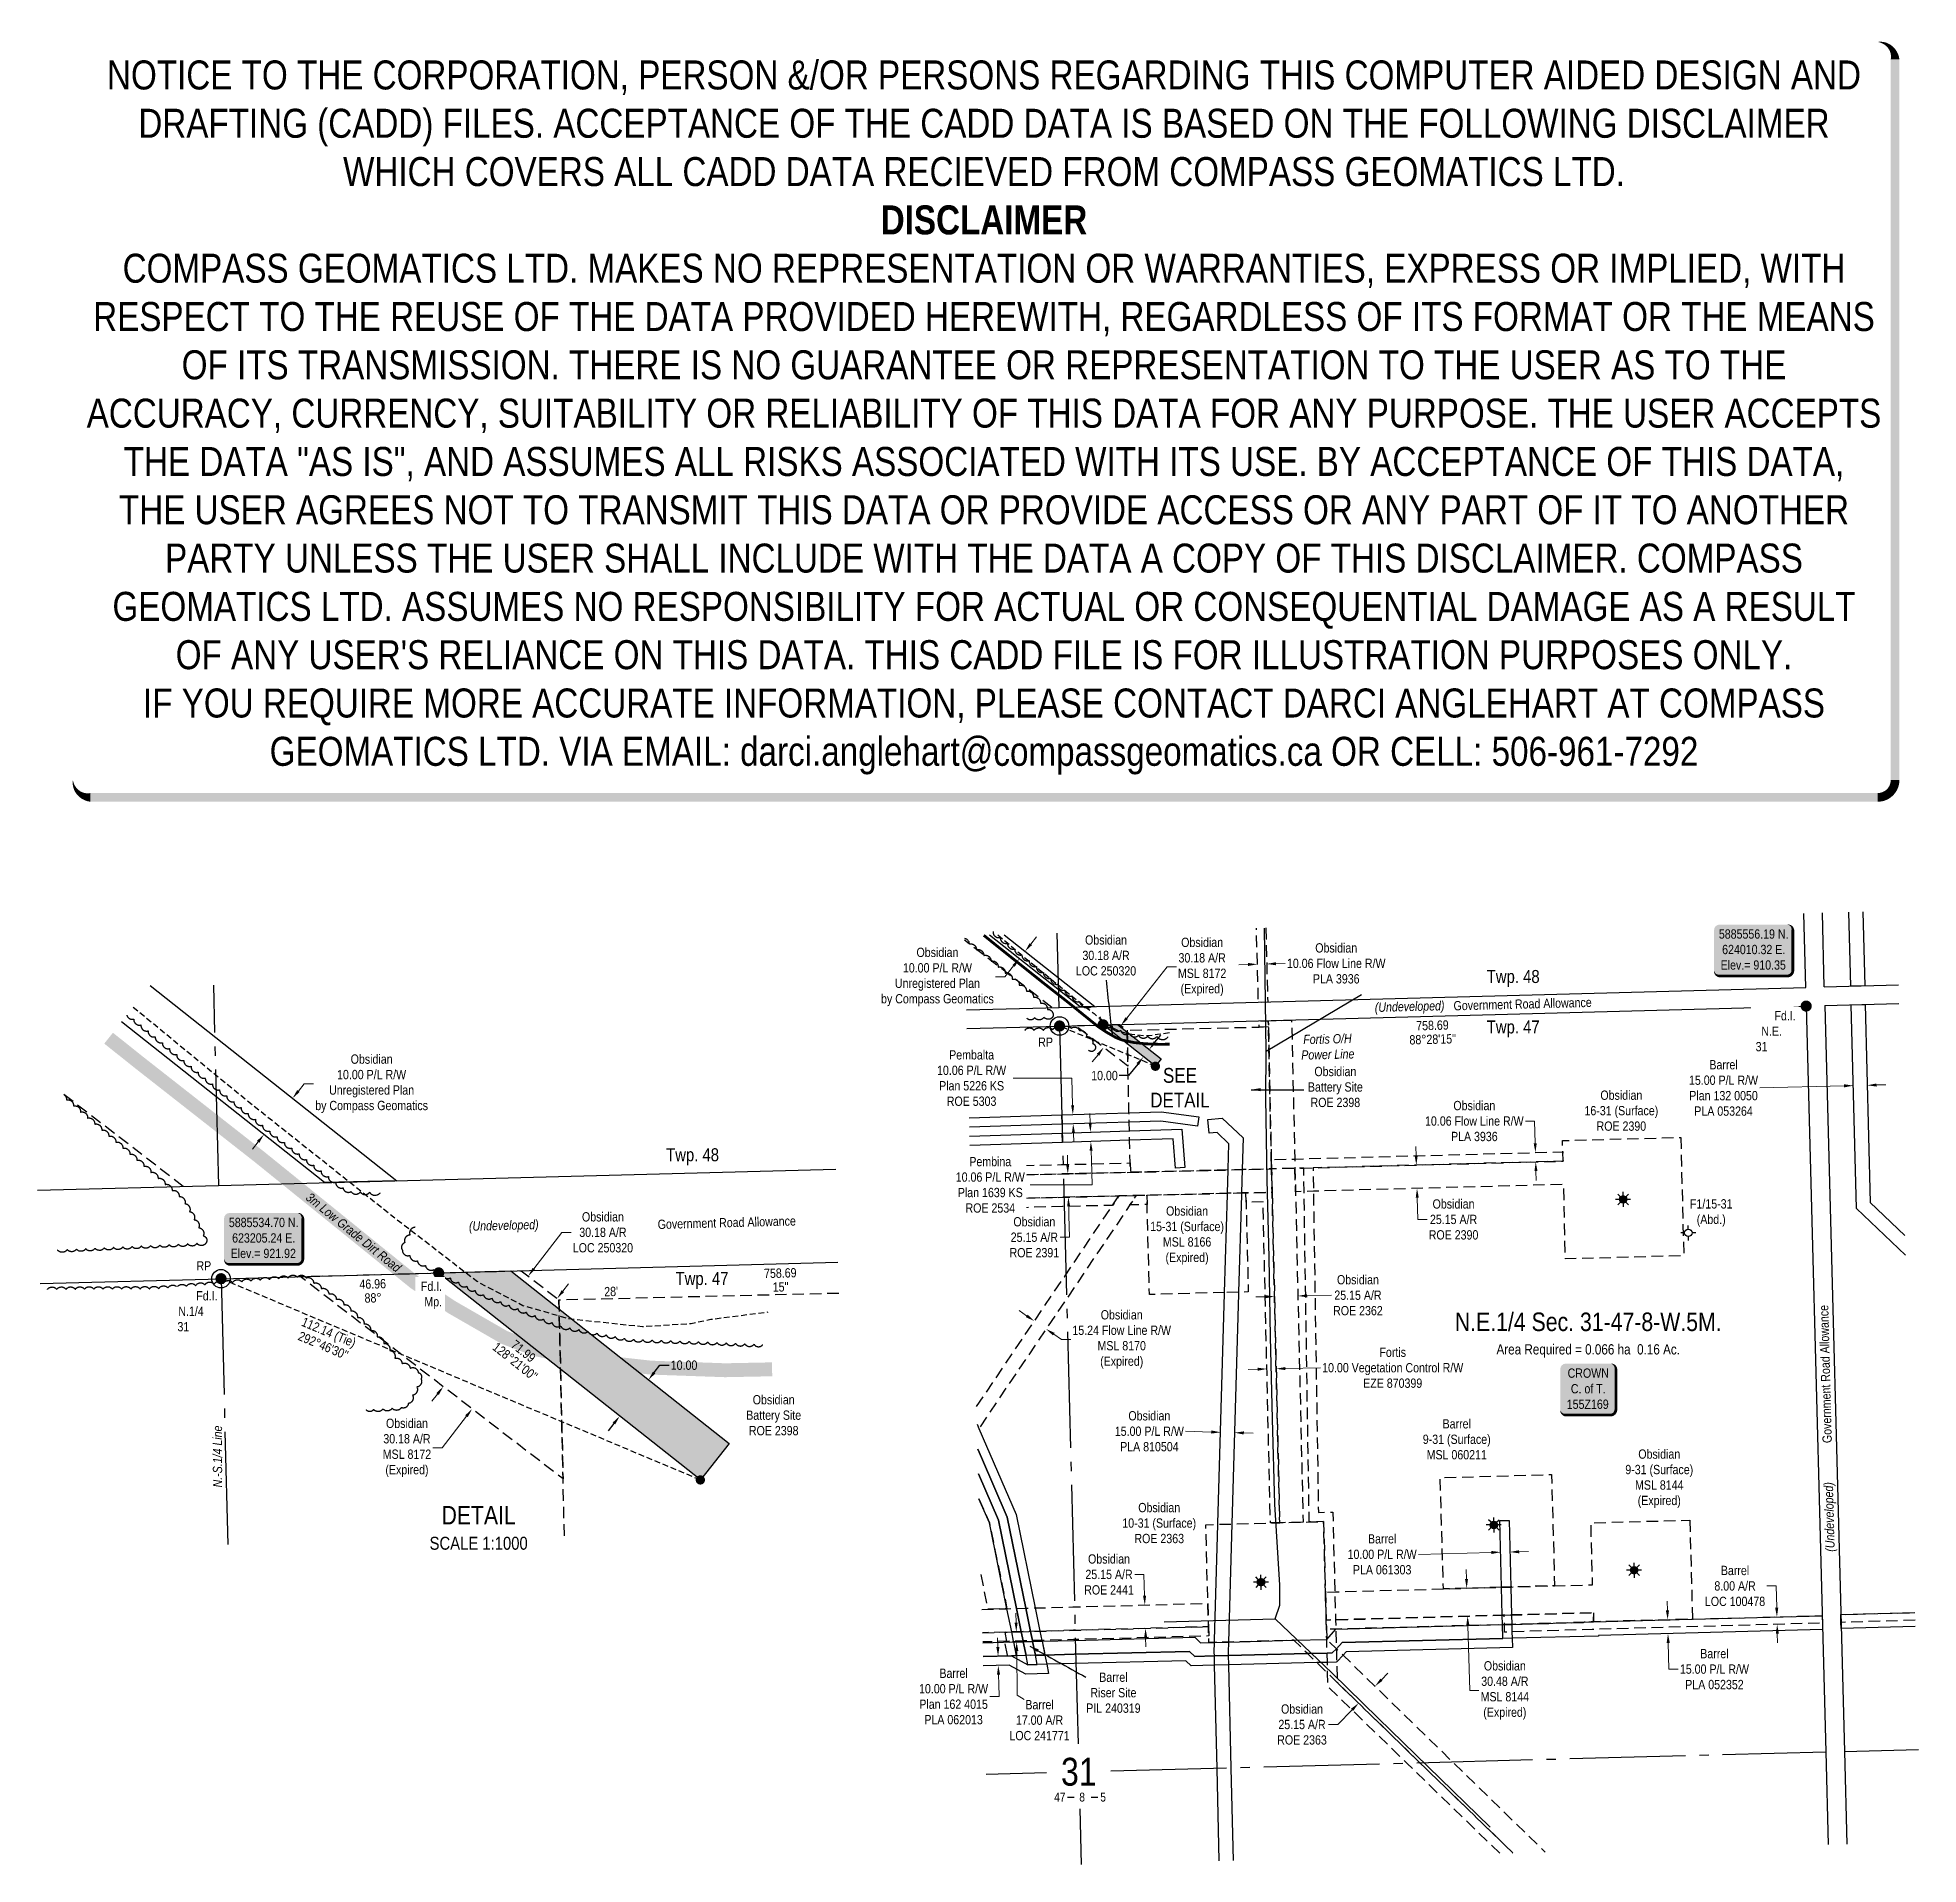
# Model space of a CAD drawing. Extents: x 622103 to 624131, y 5884631 to 5886600.
import ezdxf
from ezdxf.enums import TextEntityAlignment as Align

# ---------------------------------------------------------------- set-up
doc = ezdxf.new("R2010")
doc.units = 0
doc.header["$LTSCALE"] = 5
doc.header["$PDMODE"] = 34
doc.header["$PDSIZE"] = 0.03
for name, pattern in [('0', [1, 1, 0]), ('foc-ACCESSROAD', [3.75, 2.5, -1.25]), ('foc-FLOWLINE', [3.75, 2.5, -1.25]), ('foc-QUARTERLINE', [33, 25, -3, 2, -3]), ('foc-TIELINE', [1.875, 1.25, -0.625]), ('UG_PIPE', [1.875, 1.25, -0.625])]:
    doc.linetypes.add(name, pattern=pattern)
doc.layers.get('Defpoints').update_dxf_attribs({"color": 9})
for name, color, linetype in [('10', 1, 'Continuous'), ('35', 37, 'Continuous'), ('9', 3, 'Continuous'), ('AS-OWNER', 7, 'Continuous'), ('AS-PIPE-UG', 44, 'UG_PIPE'), ('AS-POWER', 104, 'foc-POWER'), ('AS-ROADS', 254, 'Continuous'), ('C-AR', 13, 'foc-ACCESSROAD'), ('C-FLOWLINE', 13, 'foc-FLOWLINE'), ('C-RW', 13, 'Continuous'), ('C-SYMBOL', 7, 'Continuous'), ('C-WS', 13, 'foc-ACCESSROAD'), ('C-WS-S', 8, 'Continuous'), ('D-TXT', 6, 'Continuous'), ('DETAIL-T', 7, 'Continuous'), ('F-AR', 190, 'foc-ACCESSROAD'), ('F-EZE', 190, 'foc-FLOWLINE'), ('F-RW', 190, 'Continuous'), ('F-WS', 190, 'foc-ACCESSROAD'), ('F-WS-S', 8, 'Continuous'), ('L-AREAREQUIRED', 7, 'Continuous'), ('L-BD', 7, 'Continuous'), ('L-MON', 1, 'Continuous'), ('L-QSEC', 8, 'foc-QUARTERLINE'), ('L-ROAD-T', 7, 'Continuous'), ('L-SEC', 7, 'Continuous'), ('L-SECLBL', 7, 'Continuous'), ('L-TIE', 7, 'foc-TIELINE'), ('P-PROPOSED', 10, 'Continuous'), ('P-PROPOSED-H', 21, 'Continuous'), ('P-TXT', 4, 'Continuous'), ('T-BUSH', 110, '0')]:
    doc.layers.add(name, color=color, linetype=linetype)
for name, color, linetype, lineweight in [('C-AR-T', 13, 'Continuous', 9), ('C-FLOWLINE-T', 13, 'Continuous', 9), ('C-RW-T', 13, 'Continuous', 9), ('C-WS-T', 13, 'Continuous', 9), ('F-AR-T', 190, 'Continuous', 9), ('F-EZE-T', 190, 'Continuous', 9), ('F-RW-T', 190, 'Continuous', 9), ('F-WS-T', 190, 'Continuous', 9), ('T-TEXT', 48, 'Continuous', 18)]:
    doc.layers.add(name, color=color, linetype=linetype, lineweight=lineweight)
doc.layers.add('DISCLAIMER', color=7, linetype='Continuous', plot=False)
doc.styles.add('100L', font='ARIALN.TTF', dxfattribs={"height": 11})
doc.styles.add('175L', font='ARIALN.TTF', dxfattribs={"height": 20})
doc.styles.add('80', font='ARIALN.TTF', dxfattribs={"height": 10})
doc.styles.add('80CG', font='ARIALN.TTF', dxfattribs={"height": 10})
doc.styles.add('80L', font='ARIALN.TTF', dxfattribs={"height": 10})
doc.styles.add('80LS', font='ARIALNI.TTF', dxfattribs={"height": 10})
doc.styles.add('foc-LtypeFont', font='ARIALN.TTF', dxfattribs={"height": 7.35})
doc.styles.add('SIMPLEX', font='ARIALN.TTF')
doc.linetypes.add('foc-POWER', pattern='A,6,-1,["P",foc-LtypeFont,S=0.2,R=0,X=-0.625,Y=-0.75],-1.24,4', length=12.24)
doc.dimstyles.new('Compass 5 000', dxfattribs={"dimscale": 5, "dimtxt": 9, "dimasz": 2, "dimexe": 0.2, "dimexo": 0.0625, "dimgap": 0.5, "dimtad": 0, "dimtih": 1, "dimtoh": 1, "dimzin": 0, "dimdsep": 46, "dimtxsty": '80CG', "dimcen": 0.1, "dimse1": 1, "dimse2": 1, "dimclrd": 256, "dimclrt": 256, "dimaunit": 1, "dimadec": 4, "dimazin": 0, "dimtfac": 0.06, "dimtofl": 0, "dimtmove": 0, "dimatfit": 1, "dimfxl": 0.2, "dimtolj": 1, "dimtzin": 0, "dimlwd": -1, "dimarcsym": 0})

msp = doc.modelspace()

# ---------------------------------------------------------------- texts
at = {"layer": 'AS-POWER', "insert": (623494.313, 5885512.334), "char_height": 10, "width": 57.1191, "attachment_point": 5, "rotation": 1.349949, "style": '80CG'}
msp.add_mtext('\\A1;{\\fArial Narrow|b0|i1|c0|p34;Fortis O/H\\PPower Line}', dxfattribs=at)
at = {"layer": 'C-AR-T', "insert": (623255.39, 5885610.773), "char_height": 9.99648, "attachment_point": 5, "style": '80CG'}
msp.add_mtext('\\A1;Obsidian\\P30.18 A/R\\PLOC 250320', dxfattribs=at)
at = {"layer": 'C-SYMBOL', "color": 3, "style": '175L'}
msp.add_text('N.E.1/4 Sec. 31-47-8-W.5M.', height=19.99288, dxfattribs=at).set_placement((623775.309, 5885199.756), align=Align.BOTTOM_CENTER)
at = {"layer": 'C-WS-T', "attachment_point": 5, "style": '80CG'}
for s, insert, char_height, width in [('\\A1;Obsidian\\PBattery Site\\PROE 2398', (623502.665, 5885468.916), 10, 78.99495), ('\\A1;Obsidian\\P16-31 (Surface)\\PROE 2390', (623811.033, 5885443.365), 9.99644, 78.96683), ('\\A1;Obsidian\\P15-31 (Surface)\\PMSL 8166\\P(Expired)', (623342.761, 5885308.724), 10, 78.99495), ('\\A1;Obsidian\\PBattery Site\\PROE 2398', (622897.049, 5885115.014), 10, 78.99495), ('\\A1;Obsidian\\P9-31 (Surface)\\PMSL 8144\\P(Expired)', (623851.905, 5885046.613), 10, 135.66617)]:
    msp.add_mtext(s, dxfattribs=dict(at, insert=insert, char_height=char_height, width=width))
at = {"layer": 'D-TXT', "color": 3, "char_height": 13.995, "attachment_point": 1, "style": '80L'}
for s, insert in [('Twp. 48', (623665.897, 5885595.093)), ('Twp. 47', (623665.897, 5885540.717)), ('Twp. 48', (622781.057, 5885402.866)), ('Twp. 47', (622791.263, 5885269.435))]:
    msp.add_mtext_dynamic_manual_height_columns(s, width=101.3954, gutter_width=47.5, heights=[0], dxfattribs=dict(at, insert=insert))
at = {"layer": 'DETAIL-T', "color": 3, "attachment_point": 5, "style": '80CG'}
for s, insert, char_height, width in [('SEE\\PDETAIL', (623335.102, 5885468.158), 15.982, 63.56448), ('DETAIL\\P{\\H0.7x;SCALE 1:1000}', (622578.921, 5884993.502), 19.9455, 176.45224)]:
    msp.add_mtext(s, dxfattribs=dict(at, insert=insert, char_height=char_height, width=width))
at = {"layer": 'F-RW-T', "char_height": 10, "attachment_point": 5, "style": '80CG'}
for s, insert in [('\\A1;Pembalta\\P10.06 P/L R/W\\PPlan 5226 KS\\PROE 5303', (623110.416, 5885478.538)), ('\\A1;Barrel\\P17.00 A/R\\PLOC 241771', (623183.689, 5884786.179))]:
    msp.add_mtext(s, dxfattribs=dict(at, insert=insert))
at = {"layer": 'F-WS-T', "char_height": 10, "attachment_point": 5, "style": '80CG'}
for s, insert, width in [('\\A1;F1/15-31 (Abd.)', (623907.915, 5885333.083), 30.59795), ('\\A1;Barrel\\P9-31 (Surface)\\PMSL 060211', (623633.546, 5885089.024), 78.99495), ('\\A1;Barrel\\PRiser Site\\PPIL 240319', (623263.338, 5884815.783), 78.99495)]:
    msp.add_mtext(s, dxfattribs=dict(at, insert=insert, width=width))
at = {"layer": 'L-AREAREQUIRED', "color": 5, "style": '100L'}
msp.add_text('Area Required = 0.066 ha  0.16 Ac.', height=10.99608, dxfattribs=at).set_placement((623775.309, 5885177.264), align=Align.BOTTOM_CENTER)
at = {"layer": 'L-BD', "style": '80L'}
for s, height, rotation, p in [('758.69', 9.9964, 1.5286, (623607.324, 5885535.431)), ("88°28'15''", 9.9964, 1.5286, (623607.724, 5885520.442)), ('758.69', 9.9964, 1.5286, (622904.141, 5885268.317)), ('46.96', 9.9964, 1.5286, (622464.658, 5885256.589)), ("28'", 9.9964, 1.5286, (622721.785, 5885248.45)), ("15''", 9.9964, 1.5286, (622904.541, 5885253.327)), ('88°', 9.9964, 1.5286, (622465.058, 5885241.599)), ('112.14 (Tie)', 9.99644, 337.2255, (622416.86, 5885203.337)), ("292°46'30''", 9.99644, 337.2255, (622411.346, 5885190.202)), ("128°21'00''", 9.99644, 321.6503, (622618.294, 5885172.93)), ('71.99', 9.9964, 321.6503, (622627.132, 5885184.101))]:
    msp.add_text(s, height=height, rotation=rotation, dxfattribs=at).set_placement(p, align=Align.MIDDLE)
at = {"layer": 'L-QSEC', "style": '80LS'}
msp.add_text('N.-S.1/4 Line', height=9.97617, rotation=90.099446, dxfattribs=at).set_placement((622297.107, 5885070.533), align=Align.MIDDLE)
at = {"layer": 'L-ROAD-T', "style": '80L'}
for height, rotation, p in [(10, 1.45442, (623704.556, 5885558.435)), (10, 1.45442, (622846.43, 5885322.706)), (9.99644, 91.500055, (624031.066, 5885159.408))]:
    msp.add_text('Government Road Allowance', height=height, rotation=rotation, dxfattribs=at).set_placement(p, align=Align.MIDDLE_CENTER)
at = {"layer": 'T-TEXT', "style": '80LS'}
for s, height, rotation, p in [('(Undeveloped)', 10, 1.45442, (623582.742, 5885555.789)), ('3m Low Grade Dirt Road', 9.99644, 321.034899, (622444.043, 5885312.181)), ('(Undeveloped)', 10, 1.45442, (622606.016, 5885319.785)), ('(Undeveloped)', 9.99644, 91.500055, (624035.101, 5885005.329))]:
    msp.add_text(s, height=height, rotation=rotation, dxfattribs=at).set_placement(p, align=Align.MIDDLE_CENTER)

# ---------------------------------------------------------------- blocks, each defined once
blk = doc.blocks.new('fdia')
at = {"color": 255, "const_width": 1}
blk.add_lwpolyline([(-0.5, 0, 1), (0.5, 0, 1)], format="xyb", close=True, dxfattribs=at)
blk = doc.blocks.new('Fdiaa')
blk.add_blockref('fdia', (0, 0))
blk = doc.blocks.new('fdib')
at = {"color": 1, "const_width": 1.6}
blk.add_lwpolyline([(-0.4, 0, 1), (0.4, 0, 1)], format="xyb", close=True, dxfattribs=at)
at = {"color": 1}
blk.add_circle((0, 0), 0.8, dxfattribs=at)
blk = doc.blocks.new('Fdibb')
blk.add_blockref('fdib', (0, 0))
blk = doc.blocks.new('fdicc')
for name in ['Fdibb', 'Fdiaa']:
    blk.add_blockref(name, (0, 0))
blk = doc.blocks.new('FDI')
blk.add_blockref('fdicc', (0, 0))
blk = doc.blocks.new('PLIA')
at = {"color": 255, "const_width": 1}
blk.add_lwpolyline([(-0.5, 0, 1), (0.5, 0, 1)], format="xyb", close=True, dxfattribs=at)
blk = doc.blocks.new('PLIAA')
blk.add_blockref('PLIA', (0, 0))
blk = doc.blocks.new('PLIB')
at = {"color": 1}
blk.add_circle((0, 0), 0.8, dxfattribs=at)
blk = doc.blocks.new('PLIBB')
blk.add_blockref('PLIB', (0, 0))
blk = doc.blocks.new('PLICC')
for name in ['PLIAA', 'PLIBB']:
    blk.add_blockref(name, (0, 0))
blk = doc.blocks.new('PLI')
blk.add_blockref('PLICC', (0, 0))
blk = doc.blocks.new('L-SECLBL')
at = {"layer": '9', "color": 7}
for p, q in [((-5.1, -27.8), (-12.3, -27.8)), ((20.7, -27.8), (13.5, -27.8))]:
    blk.add_line(p, q, dxfattribs=at)
at = {"layer": '10', "color": 2, "style": 'SIMPLEX'}
blk.add_attdef('SEC', text='', height=30, dxfattribs=at).set_placement((0, 0), align=Align.MIDDLE)
at = {"layer": '10', "color": 5, "style": '80L'}
blk.add_attdef('TWP', text='', height=9.5, dxfattribs=at).set_placement((-14.4, -27.4), align=Align.MIDDLE_RIGHT)
blk.add_attdef('RGE', text='', height=9.5, dxfattribs=at).set_placement((3.6, -27.4), align=Align.MIDDLE_CENTER)
blk.add_attdef('MER', text='', height=9.5, dxfattribs=at).set_placement((23.2, -27.4), align=Align.MIDDLE_LEFT)
blk = doc.blocks.new('*D434')
at = {"layer": 'C-AR-T', "transparency": 16777216}
for p, q in [((623552.4, 5884829.8), (623559.3, 5884837)), ((623520.7, 5884797.4), (623505.3, 5884781.5)), ((623505.3, 5884781.5), (623495.3, 5884781.5))]:
    blk.add_line(p, q, dxfattribs=at)
for points in [[(623551.2, 5884831), (623553.5, 5884828.7), (623545.4, 5884822.7)], [(623519.5, 5884798.5), (623521.9, 5884796.2), (623527.7, 5884804.5)]]:
    blk.add_solid(points, dxfattribs=at)
at = {"layer": 'Defpoints', "color": 0, "transparency": 16777216}
for p in [(623545.4, 5884822.7), (623555.8, 5884812.5), (623538.2, 5884794.3)]:
    blk.add_point(p, dxfattribs=at)
at = {"layer": 'C-AR-T', "transparency": 16777216, "insert": (623466.7, 5884781.5), "char_height": 10, "attachment_point": 5, "style": '80CG'}
blk.add_mtext('\\A1;Obsidian\\P25.15 A/R\\PROE 2363', dxfattribs=at)
blk = doc.blocks.new('*D435')
at = {"layer": 'C-AR-T', "transparency": 16777216}
for p, q in [((623296.3, 5884943.3), (623286.3, 5884943.3)), ((623297, 5884920.3), (623296.3, 5884943.3)), ((623298.1, 5884875.2), (623298.4, 5884865.2))]:
    blk.add_line(p, q, dxfattribs=at)
for points in [[(623298.6, 5884920.4), (623295.3, 5884920.3), (623297.2, 5884910.3)], [(623299.8, 5884875.2), (623296.5, 5884875.1), (623297.9, 5884885.2)]]:
    blk.add_solid(points, dxfattribs=at)
at = {"layer": 'Defpoints', "color": 0, "transparency": 16777216}
for p in [(623297.2, 5884910.3), (623299.9, 5884910.4), (623300.6, 5884885.2)]:
    blk.add_point(p, dxfattribs=at)
at = {"layer": 'C-AR-T', "transparency": 16777216, "insert": (623258.6, 5884943.3), "char_height": 10, "attachment_point": 5, "style": '80CG'}
blk.add_mtext('\\A1;Obsidian\\P25.15 A/R\\PROE 2441', dxfattribs=at)
blk = doc.blocks.new('*D436')
at = {"layer": 'C-AR-T', "transparency": 16777216}
for p, q in [((623214, 5885385.3), (623213.7, 5885395.3)), ((623215.1, 5885340.2), (623215.3, 5885330.2)), ((623215.9, 5885306.9), (623215.3, 5885330.2)), ((623205.9, 5885306.9), (623215.9, 5885306.9))]:
    blk.add_line(p, q, dxfattribs=at)
for points in [[(623215.7, 5885385.4), (623212.3, 5885385.3), (623214.2, 5885375.3)], [(623216.7, 5885340.2), (623213.4, 5885340.1), (623214.8, 5885350.2)]]:
    blk.add_solid(points, dxfattribs=at)
at = {"layer": 'Defpoints', "color": 0, "transparency": 16777216}
for p in [(623089.5, 5885372.3), (623214.8, 5885350.2), (623090.2, 5885347.2)]:
    blk.add_point(p, dxfattribs=at)
at = {"layer": 'C-AR-T', "transparency": 16777216, "insert": (623178.1, 5885306.9), "char_height": 10, "attachment_point": 5, "style": '80CG'}
blk.add_mtext('\\A1;Obsidian\\P25.15 A/R\\PROE 2391', dxfattribs=at)
blk = doc.blocks.new('*D437')
at = {"layer": 'C-AR-T', "transparency": 16777216}
for p, q in [((623169.8, 5885222.1), (623161.6, 5885227.8)), ((623199, 5885202.4), (623207.3, 5885196.8)), ((623207.3, 5885196.8), (623217.3, 5885196.8))]:
    blk.add_line(p, q, dxfattribs=at)
for points in [[(623170.8, 5885223.5), (623168.9, 5885220.8), (623178.1, 5885216.5)], [(623200, 5885203.8), (623198.1, 5885201), (623190.8, 5885208)]]:
    blk.add_solid(points, dxfattribs=at)
at = {"layer": 'Defpoints', "color": 0, "transparency": 16777216}
for p in [(623190.8, 5885208), (623141.7, 5885162.6), (623154.3, 5885154.1)]:
    blk.add_point(p, dxfattribs=at)
at = {"layer": 'C-AR-T', "transparency": 16777216, "insert": (623272.3, 5885196.8), "char_height": 10, "attachment_point": 5, "style": '80CG'}
blk.add_mtext('\\A1;Obsidian\\P15.24 Flow Line R/W\\PMSL 8170\\P(Expired)', dxfattribs=at)
blk = doc.blocks.new('*D438')
at = {"layer": 'C-AR-T', "transparency": 16777216}
for p, q in [((623277.7, 5885543.2), (623321.2, 5885598.4)), ((623321.2, 5885598.4), (623331.2, 5885598.4)), ((623246.8, 5885503.8), (623240.6, 5885496))]:
    blk.add_line(p, q, dxfattribs=at)
for points in [[(623276.4, 5885544.2), (623279, 5885542.2), (623271.5, 5885535.3)], [(623245.5, 5885504.8), (623248.1, 5885502.8), (623252.9, 5885511.7)]]:
    blk.add_solid(points, dxfattribs=at)
at = {"layer": 'Defpoints', "color": 0, "transparency": 16777216}
for p in [(623271.5, 5885535.3), (623276.7, 5885531.2), (623258.1, 5885507.6)]:
    blk.add_point(p, dxfattribs=at)
at = {"layer": 'C-AR-T', "transparency": 16777216, "insert": (623359, 5885598.4), "char_height": 10, "attachment_point": 5, "style": '80CG'}
blk.add_mtext('\\A1;Obsidian\\P30.18 A/R\\PMSL 8172\\P(Expired)', dxfattribs=at)
blk = doc.blocks.new('*D439')
at = {"layer": 'C-FLOWLINE-T', "transparency": 16777216}
for p, q in [((623717.5, 5885432.2), (623707.5, 5885432.2)), ((623718.1, 5885408.3), (623717.5, 5885432.2)), ((623718.9, 5885378.2), (623719.2, 5885368.2))]:
    blk.add_line(p, q, dxfattribs=at)
for points in [[(623719.8, 5885408.3), (623716.5, 5885408.2), (623718.4, 5885398.3)], [(623720.6, 5885378.2), (623717.3, 5885378.2), (623718.7, 5885388.2)]]:
    blk.add_solid(points, dxfattribs=at)
at = {"layer": 'Defpoints', "color": 0, "transparency": 16777216}
for p in [(623661.2, 5885396.7), (623718.4, 5885398.3), (623661.5, 5885386.7)]:
    blk.add_point(p, dxfattribs=at)
at = {"layer": 'C-FLOWLINE-T', "transparency": 16777216, "insert": (623652.5, 5885432.2), "char_height": 10, "attachment_point": 5, "style": '80CG'}
blk.add_mtext('\\A1;Obsidian\\P10.06 Flow Line R/W\\PPLA 3936', dxfattribs=at)
blk = doc.blocks.new('*D440')
at = {"layer": 'C-FLOWLINE-T', "transparency": 16777216}
for p, q in [((623427, 5885242.8), (623417, 5885242.6)), ((623472.3, 5885243.8), (623498.5, 5885244.4))]:
    blk.add_line(p, q, dxfattribs=at)
for points in [[(623427, 5885244.5), (623427.1, 5885241.1), (623437, 5885243)], [(623472.2, 5885245.5), (623472.3, 5885242.2), (623462.3, 5885243.6)]]:
    blk.add_solid(points, dxfattribs=at)
at = {"layer": 'Defpoints', "color": 0, "transparency": 16777216}
for p in [(623436.5, 5885265), (623461.8, 5885265.6), (623462.3, 5885243.6)]:
    blk.add_point(p, dxfattribs=at)
at = {"layer": 'C-FLOWLINE-T', "transparency": 16777216, "insert": (623527, 5885244.4), "char_height": 10, "attachment_point": 5, "style": '80CG'}
blk.add_mtext('\\A1;Obsidian\\P25.15 A/R\\PROE 2362', dxfattribs=at)
blk = doc.blocks.new('*D441')
at = {"layer": 'C-FLOWLINE-T', "transparency": 16777216}
for p, q in [((623408.6, 5885601.1), (623398.6, 5885600.8)), ((623438.6, 5885601.9), (623448.6, 5885602.2))]:
    blk.add_line(p, q, dxfattribs=at)
for points in [[(623408.5, 5885602.7), (623408.6, 5885599.4), (623418.6, 5885601.3)], [(623438.6, 5885603.5), (623438.7, 5885600.2), (623428.6, 5885601.6)]]:
    blk.add_solid(points, dxfattribs=at)
at = {"layer": 'Defpoints', "color": 0, "transparency": 16777216}
for p in [(623428.6, 5885601.6), (623428.9, 5885593.5), (623418.8, 5885593.2)]:
    blk.add_point(p, dxfattribs=at)
at = {"layer": 'C-FLOWLINE-T', "transparency": 16777216, "insert": (623503.6, 5885602.2), "char_height": 10, "attachment_point": 5, "style": '80CG'}
blk.add_mtext('\\A1;Obsidian\\P10.06 Flow Line R/W\\PPLA 3936', dxfattribs=at)
blk = doc.blocks.new('*D442')
at = {"layer": 'Defpoints', "color": 0, "transparency": 16777216}
for p in [(623970.3, 5884897.4), (623970.5, 5884889.3), (623978.8, 5884897.6)]:
    blk.add_point(p, dxfattribs=at)
at = {"layer": 'F-AR-T', "transparency": 16777216}
for p, q in [((623977.9, 5884930.9), (623967.9, 5884930.9)), ((623978.5, 5884907.6), (623977.9, 5884930.9)), ((623979.2, 5884879.5), (623979.5, 5884869.5))]:
    blk.add_line(p, q, dxfattribs=at)
for points in [[(623980.2, 5884907.6), (623976.8, 5884907.6), (623978.8, 5884897.6)], [(623980.9, 5884879.6), (623977.6, 5884879.5), (623979, 5884889.5)]]:
    blk.add_solid(points, dxfattribs=at)
at = {"layer": 'F-AR-T', "transparency": 16777216, "insert": (623933.6, 5884930.9), "char_height": 10, "attachment_point": 5, "style": '80CG'}
blk.add_mtext('\\A1;Barrel\\P8.00 A/R\\PLOC 100478', dxfattribs=at)
blk = doc.blocks.new('*D443')
at = {"layer": 'Defpoints', "color": 0, "transparency": 16777216}
for p in [(623438.8, 5885165.1), (623430, 5885114.6), (623440, 5885114.8)]:
    blk.add_point(p, dxfattribs=at)
at = {"layer": 'F-EZE-T', "transparency": 16777216}
for p, q in [((623418.8, 5885164.7), (623408.8, 5885164.4)), ((623448.8, 5885165.4), (623486.6, 5885166.2))]:
    blk.add_line(p, q, dxfattribs=at)
for points in [[(623418.8, 5885166.3), (623418.9, 5885163), (623428.8, 5885164.9)], [(623448.8, 5885167), (623448.9, 5885163.7), (623438.8, 5885165.1)]]:
    blk.add_solid(points, dxfattribs=at)
at = {"layer": 'F-EZE-T', "transparency": 16777216, "insert": (623564.5, 5885166.2), "char_height": 10, "attachment_point": 5, "style": '80CG'}
blk.add_mtext('\\A1;Fortis\\P10.00 Vegetation Control R/W\\PEZE 870399', dxfattribs=at)
blk = doc.blocks.new('*D444')
at = {"layer": 'Defpoints', "color": 0, "transparency": 16777216}
for p in [(624061.1, 5885470.4), (624061.2, 5885470.2), (624076.2, 5885470.6)]:
    blk.add_point(p, dxfattribs=at)
at = {"layer": 'F-RW-T', "transparency": 16777216}
for p, q in [((624051.1, 5885470.2), (623960.2, 5885467.9)), ((624086.1, 5885471.1), (624096.1, 5885471.3))]:
    blk.add_line(p, q, dxfattribs=at)
for points in [[(624051.1, 5885471.9), (624051.2, 5885468.5), (624061.1, 5885470.4)], [(624086.1, 5885472.7), (624086.2, 5885469.4), (624076.1, 5885470.8)]]:
    blk.add_solid(points, dxfattribs=at)
at = {"layer": 'F-RW-T', "transparency": 16777216, "insert": (623921.2, 5885467.9), "char_height": 10, "attachment_point": 5, "style": '80CG'}
blk.add_mtext('\\A1;Barrel\\P15.00 P/L R/W\\PPlan 132 0050\\PPLA 053264', dxfattribs=at)
blk = doc.blocks.new('*D445')
at = {"layer": 'Defpoints', "color": 0, "transparency": 16777216}
for p in [(623935.2, 5884896.5), (623861.3, 5884879.5), (623935.6, 5884881.5)]:
    blk.add_point(p, dxfattribs=at)
at = {"layer": 'F-RW-T', "transparency": 16777216}
for p, q in [((623860.7, 5884904.5), (623860.4, 5884914.5)), ((623861.6, 5884869.5), (623862.4, 5884841.2)), ((623862.4, 5884841.2), (623872.4, 5884841.2))]:
    blk.add_line(p, q, dxfattribs=at)
for points in [[(623862.4, 5884904.6), (623859, 5884904.5), (623861, 5884894.5)], [(623863.3, 5884869.6), (623859.9, 5884869.5), (623861.3, 5884879.5)]]:
    blk.add_solid(points, dxfattribs=at)
at = {"layer": 'F-RW-T', "transparency": 16777216, "insert": (623911.4, 5884841.2), "char_height": 10, "attachment_point": 5, "style": '80CG'}
blk.add_mtext('\\A1;Barrel\\P15.00 P/L R/W\\PPLA 052352', dxfattribs=at)
blk = doc.blocks.new('*U428')
h = blk.add_hatch(color=255)
edge = h.paths.add_edge_path()
edge.add_line((-24, -28.5), (24, -28.5))
edge.add_arc((24, -22.5), 6, 270, 360)
edge.add_line((30, -22.5), (30, 21))
edge.add_arc((24, 21), 6, 0, 90)
edge.add_line((24, 27), (-24, 27))
edge.add_arc((-24, 21), 6, 90, 180)
edge.add_line((-30, 21), (-30, -22.5))
edge.add_arc((-24, -22.5), 6, 180, 270)
at = {"color": 14, "flags": 128}
blk.add_lwpolyline([(-24, -28.5, 3, 3, 0), (24, -28.5, 3, 3, 0.414214), (30, -22.5, 3, 3, 0), (30, 21, 3, 0, 0.414214), (24, 27, 0, 0, 0), (-24, 27, 0, 0, 0.414214), (-30, 21, 0, 0, 0), (-30, -22.5, 0, 3, 0.414214)], format="xyseb", close=True, dxfattribs=at)
at = {"color": 14, "style": '80'}
blk.add_attdef('ENTER_TEXT_001', (-26.8, -4.9), '', height=10, dxfattribs=at)
blk = doc.blocks.new('*D429')
at = {"layer": 'Defpoints', "color": 0, "transparency": 16777216}
for p in [(623680.5, 5884983.8), (623680.9, 5884967.3), (623690.5, 5884984.1)]:
    blk.add_point(p, dxfattribs=at)
at = {"layer": 'F-AR-T', "transparency": 16777216}
for p, q in [((623670.9, 5884967), (623592.2, 5884965)), ((623700.9, 5884967.8), (623710.9, 5884968.1))]:
    blk.add_line(p, q, dxfattribs=at)
for points in [[(623670.9, 5884968.7), (623670.9, 5884965.4), (623680.9, 5884967.3)], [(623700.8, 5884969.5), (623700.9, 5884966.1), (623690.9, 5884967.5)]]:
    blk.add_solid(points, dxfattribs=at)
at = {"layer": 'F-AR-T', "transparency": 16777216, "insert": (623553.1, 5884965), "char_height": 10, "attachment_point": 5, "style": '80CG'}
blk.add_mtext('\\A1;Barrel\\P10.00 P/L R/W\\PPLA 061303', dxfattribs=at)
blk = doc.blocks.new('*D430')
at = {"layer": 'C-AR-T', "transparency": 16777216}
for p, q in [((623589.7, 5885394.7), (623589.5, 5885404.7)), ((623591, 5885349.6), (623591.6, 5885326.1)), ((623591.6, 5885326.1), (623601.6, 5885326.1))]:
    blk.add_line(p, q, dxfattribs=at)
for points in [[(623591.4, 5885394.8), (623588.1, 5885394.7), (623590, 5885384.7)], [(623592.6, 5885349.6), (623589.3, 5885349.6), (623590.7, 5885359.6)]]:
    blk.add_solid(points, dxfattribs=at)
at = {"layer": 'Defpoints', "color": 0, "transparency": 16777216}
for p in [(623594.4, 5885384.9), (623590.7, 5885359.6), (623595, 5885359.7)]:
    blk.add_point(p, dxfattribs=at)
at = {"layer": 'C-AR-T', "transparency": 16777216, "insert": (623630.1, 5885326.1), "char_height": 10, "attachment_point": 5, "style": '80CG'}
blk.add_mtext('\\A1;Obsidian\\P25.15 A/R\\PROE 2390', dxfattribs=at)
blk = doc.blocks.new('*D431')
at = {"layer": 'Defpoints', "color": 0, "transparency": 16777216}
for p in [(623139.2, 5884845.1), (623165.2, 5884855.8), (623165.4, 5884845.8)]:
    blk.add_point(p, dxfattribs=at)
at = {"layer": 'F-RW-T', "transparency": 16777216}
for p, q in [((623138.7, 5884865.1), (623138.5, 5884875.1)), ((623139.5, 5884835.1), (623139.7, 5884825.1)), ((623140.1, 5884811.7), (623139.7, 5884825.1)), ((623130.1, 5884811.7), (623140.1, 5884811.7))]:
    blk.add_line(p, q, dxfattribs=at)
for points in [[(623140.4, 5884865.2), (623137.1, 5884865.1), (623139, 5884855.1)], [(623141.2, 5884835.2), (623137.8, 5884835.1), (623139.2, 5884845.1)]]:
    blk.add_solid(points, dxfattribs=at)
at = {"layer": 'F-RW-T', "transparency": 16777216, "insert": (623091, 5884811.7), "char_height": 10, "attachment_point": 5, "style": '80CG'}
blk.add_mtext('\\A1;Barrel\\P10.00 P/L R/W\\PPlan 162 4015\\PPLA 062013', dxfattribs=at)
blk = doc.blocks.new('*D432')
at = {"layer": 'C-RW-T', "transparency": 16777216}
for p, q in [((623368.9, 5885096.9), (623341.2, 5885097.7)), ((623403.9, 5885095.9), (623413.9, 5885095.6))]:
    blk.add_line(p, q, dxfattribs=at)
for points in [[(623369, 5885098.6), (623368.9, 5885095.2), (623378.9, 5885096.6)], [(623404, 5885097.6), (623403.9, 5885094.2), (623393.9, 5885096.2)]]:
    blk.add_solid(points, dxfattribs=at)
at = {"layer": 'Defpoints', "color": 0, "transparency": 16777216}
for p in [(623380.2, 5885142.7), (623395.2, 5885142.2), (623378.9, 5885096.6)]:
    blk.add_point(p, dxfattribs=at)
at = {"layer": 'C-RW-T', "transparency": 16777216, "insert": (623302.1, 5885097.7), "char_height": 10, "attachment_point": 5, "style": '80CG'}
blk.add_mtext('\\A1;Obsidian\\P15.00 P/L R/W\\PPLA 810504', dxfattribs=at)
blk = doc.blocks.new('GAS')
h = blk.add_hatch(color=255)
h.dxf.hatch_style = 1
edge = h.paths.add_edge_path()
edge.add_arc((0, 0), 0.9, 0, 360)
for p, q in [((-0.81, 0), (-1.62, 0)), ((-0.57, 0.57), (-1.14, 1.14)), ((0, 0.81), (0, 1.62)), ((0.57, 0.57), (1.14, 1.14)), ((1.62, 0), (0.81, 0)), ((-0.57, -0.57), (-1.14, -1.14)), ((0, -0.81), (0, -1.62)), ((1.14, -1.14), (0.57, -0.57))]:
    blk.add_line(p, q)
blk.add_circle((0, 0), 0.8)
blk = doc.blocks.new('GABD')
for p, q in [((-0.81, 0), (-1.62, 0)), ((0, 0.81), (0, 1.62)), ((1.62, 0), (0.81, 0)), ((0, -0.81), (0, -1.62))]:
    blk.add_line(p, q)
blk.add_circle((0, 0), 0.8)
blk = doc.blocks.new('*D433')
at = {"layer": 'C-AR-T', "transparency": 16777216}
for p, q in [((623644.1, 5884938.5), (623643.8, 5884948.5)), ((623645.5, 5884888.4), (623647.5, 5884818.3)), ((623647.5, 5884818.3), (623657.5, 5884818.3))]:
    blk.add_line(p, q, dxfattribs=at)
for points in [[(623645.7, 5884938.6), (623642.4, 5884938.5), (623644.3, 5884928.5)], [(623647.2, 5884888.4), (623643.8, 5884888.3), (623645.2, 5884898.4)]]:
    blk.add_solid(points, dxfattribs=at)
at = {"layer": 'Defpoints', "color": 0, "transparency": 16777216}
for p in [(623584.6, 5884926.8), (623644.3, 5884928.5), (623585.4, 5884896.7)]:
    blk.add_point(p, dxfattribs=at)
at = {"layer": 'C-AR-T', "transparency": 16777216, "insert": (623685.4, 5884818.3), "char_height": 10, "attachment_point": 5, "style": '80CG'}
blk.add_mtext('\\A1;Obsidian\\P30.48 A/R\\PMSL 8144\\P(Expired)', dxfattribs=at)
blk = doc.blocks.new('*D458')
at = {"layer": 'Defpoints', "color": 0, "transparency": 16777216}
for p in [(623299.2, 5885498.7), (623301.9, 5885509.3), (623305.4, 5885506.6)]:
    blk.add_point(p, dxfattribs=at)
at = {"layer": 'P-TXT', "transparency": 16777216}
for p, q in [((623308.1, 5885517.2), (623314.3, 5885525)), ((623289.5, 5885493.7), (623279.6, 5885481.2)), ((623279.6, 5885481.2), (623269.6, 5885481.2))]:
    blk.add_line(p, q, dxfattribs=at)
for points in [[(623306.8, 5885518.2), (623309.4, 5885516.1), (623301.9, 5885509.3)], [(623288.2, 5885494.7), (623290.8, 5885492.6), (623295.7, 5885501.5)]]:
    blk.add_solid(points, dxfattribs=at)
at = {"layer": 'P-TXT', "transparency": 16777216, "insert": (623253.7, 5885481.2), "char_height": 10, "attachment_point": 5, "style": '80CG'}
blk.add_mtext('\\A1;10.00', dxfattribs=at)
blk = doc.blocks.new('*D459')
at = {"layer": 'C-AR-T', "transparency": 16777216}
for p, q in [((622669.7, 5885248.9), (622675.8, 5885256.8)), ((622565.8, 5885113.9), (622539.5, 5885079.8)), ((622539.5, 5885079.8), (622529.5, 5885079.8))]:
    blk.add_line(p, q, dxfattribs=at)
for points in [[(622668.4, 5885249.9), (622671, 5885247.8), (622663.6, 5885240.9)], [(622564.4, 5885114.9), (622567.1, 5885112.9), (622571.9, 5885121.8)]]:
    blk.add_solid(points, dxfattribs=at)
at = {"layer": 'Defpoints', "color": 0, "transparency": 16777216}
for p in [(622655.7, 5885247), (622564, 5885127.9), (622571.9, 5885121.8)]:
    blk.add_point(p, dxfattribs=at)
at = {"layer": 'C-AR-T', "transparency": 16777216, "insert": (622501.6, 5885079.8), "char_height": 10, "attachment_point": 5, "style": '80CG'}
blk.add_mtext('\\A1;Obsidian\\P30.18 A/R\\PMSL 8172\\P(Expired)', dxfattribs=at)
blk = doc.blocks.new('*D460')
at = {"layer": 'C-AR-T', "transparency": 16777216}
for p, q in [((622638.4, 5885272.9), (622668.6, 5885312.2)), ((622668.6, 5885312.2), (622678.6, 5885312.2)), ((622534.6, 5885137.9), (622528.6, 5885130))]:
    blk.add_line(p, q, dxfattribs=at)
for points in [[(622637.1, 5885273.9), (622639.7, 5885271.9), (622632.3, 5885265)], [(622533.3, 5885138.9), (622536, 5885136.9), (622540.7, 5885145.9)]]:
    blk.add_solid(points, dxfattribs=at)
at = {"layer": 'Defpoints', "color": 0, "transparency": 16777216}
for p in [(622595.4, 5885293.3), (622632.3, 5885265), (622503.9, 5885174.2)]:
    blk.add_point(p, dxfattribs=at)
at = {"layer": 'C-AR-T', "transparency": 16777216, "insert": (622712.9, 5885312.2), "char_height": 10, "attachment_point": 5, "style": '80CG'}
blk.add_mtext('\\A1;\\A1;Obsidian\\P30.18 A/R\\PLOC 250320', dxfattribs=at)
blk = doc.blocks.new('*D461')
at = {"layer": 'Defpoints', "color": 0, "transparency": 16777216}
for p in [(622746.8, 5885165.3), (622762, 5885153.2), (622715.8, 5885126.1)]:
    blk.add_point(p, dxfattribs=at)
at = {"layer": 'P-TXT', "transparency": 16777216}
for p, q in [((622768.2, 5885161.1), (622774.4, 5885168.9)), ((622774.4, 5885168.9), (622784.4, 5885168.9)), ((622724.8, 5885106.2), (622718.6, 5885098.3))]:
    blk.add_line(p, q, dxfattribs=at)
for points in [[(622766.9, 5885162.1), (622769.5, 5885160), (622762, 5885153.2)], [(622723.5, 5885107.2), (622726.1, 5885105.1), (622731, 5885114)]]:
    blk.add_solid(points, dxfattribs=at)
at = {"layer": 'P-TXT', "transparency": 16777216, "insert": (622800.4, 5885168.9), "char_height": 10, "attachment_point": 5, "style": '80CG'}
blk.add_mtext('\\A1;10.00', dxfattribs=at)
blk = doc.blocks.new('*U462')
at = {"layer": '35', "color": 3}
blk.add_circle((0, 0), 10, dxfattribs=at)
at = {"layer": '35', "color": 3, "style": '80'}
blk.add_attdef('RP_001', (-23, -22.4), '', height=10, dxfattribs=at)
blk = doc.blocks.new('*U463')
at = {"layer": '35', "color": 3}
blk.add_circle((0, 0), 10, dxfattribs=at)
at = {"layer": '35', "color": 3, "style": '80'}
blk.add_attdef('RP_001', (-26.5, 8.9), '', height=10, dxfattribs=at)
blk = doc.blocks.new('*D464')
at = {"layer": 'C-RW-T', "transparency": 16777216}
for p, q in [((622384.6, 5885464.6), (622390.8, 5885472.5)), ((622390.8, 5885472.5), (622400.8, 5885472.5)), ((622341.1, 5885409.7), (622334.9, 5885401.9))]:
    blk.add_line(p, q, dxfattribs=at)
for points in [[(622383.2, 5885465.6), (622385.9, 5885463.6), (622378.3, 5885456.8)], [(622339.8, 5885410.8), (622342.4, 5885408.7), (622347.3, 5885417.6)]]:
    blk.add_solid(points, dxfattribs=at)
at = {"layer": 'Defpoints', "color": 0, "transparency": 16777216}
for p in [(622378.3, 5885456.8), (622385.2, 5885451.3), (622354.2, 5885412.1)]:
    blk.add_point(p, dxfattribs=at)
at = {"layer": 'C-RW-T', "transparency": 16777216, "insert": (622463.5, 5885472.5), "char_height": 10, "attachment_point": 5, "style": '80CG'}
blk.add_mtext('\\A1;Obsidian\\P10.00 P/L R/W\\PUnregistered Plan\\Pby Compass Geomatics', dxfattribs=at)
blk = doc.blocks.new('*D465')
at = {"layer": 'C-RW-T', "transparency": 16777216}
for p, q in [((623174.3, 5885623), (623180.5, 5885630.9)), ((623155.7, 5885599.5), (623146.3, 5885587.6)), ((623146.3, 5885587.6), (623136.3, 5885587.6))]:
    blk.add_line(p, q, dxfattribs=at)
for points in [[(623173, 5885624.1), (623175.6, 5885622), (623168.1, 5885615.2)], [(623154.4, 5885600.5), (623157, 5885598.5), (623161.9, 5885607.3)]]:
    blk.add_solid(points, dxfattribs=at)
at = {"layer": 'Defpoints', "color": 0, "transparency": 16777216}
for p in [(623161.9, 5885607.3), (623171.8, 5885599.5), (623178, 5885607.4)]:
    blk.add_point(p, dxfattribs=at)
at = {"layer": 'C-RW-T', "transparency": 16777216, "insert": (623073.6, 5885587.6), "char_height": 10, "attachment_point": 5, "style": '80CG'}
blk.add_mtext('\\A1;Obsidian\\P10.00 P/L R/W\\PUnregistered Plan\\Pby Compass Geomatics', dxfattribs=at)
blk = doc.blocks.new('*U466')
h = blk.add_hatch(color=254)
edge = h.paths.add_edge_path()
edge.add_line((-36.5, -28.5), (36.5, -28.5))
edge.add_arc((36.5, -22.5), 6, 270, 360)
edge.add_line((42.5, -22.5), (42.5, 21))
edge.add_arc((36.5, 21), 6, 0, 90)
edge.add_line((36.5, 27), (-36.5, 27))
edge.add_arc((-36.5, 21), 6, 90, 180)
edge.add_line((-42.5, 21), (-42.5, -22.5))
edge.add_arc((-36.5, -22.5), 6, 180, 270)
at = {"color": 1, "flags": 128}
blk.add_lwpolyline([(-36.5, -28.5, 3, 3, 0), (36.5, -28.5, 3, 3, 0.414214), (42.5, -22.5, 3, 3, 0), (42.5, 21, 3, 0, 0.414214), (36.5, 27, 0, 0, 0), (-36.5, 27, 0, 0, 0.414214), (-42.5, 21, 0, 0, 0), (-42.5, -22.5, 0, 3, 0.414214)], format="xyseb", close=True, dxfattribs=at)
blk.add_lwpolyline([(-29.2, -17.3, 0, 10, 0), (0, 0, 5, 5, 0)], format="xyseb", dxfattribs=at)
at = {"color": 1, "style": '80'}
blk.add_attdef('ENTER_TEXT_001', (-36, -5), '', height=10, dxfattribs=at)
blk = doc.blocks.new('Disclaimer_Legal')
at = {"layer": 'DISCLAIMER', "color": 254, "flags": 128}
blk.add_lwpolyline([(-3612.9, -1104.6, 37.5, 37.5, 0), (4096.1, -1104.6, 37.5, 37.5, 0.414214), (4171.1, -1029.6, 37.5, 37.5, 0), (4171.1, 2078.7, 37.5, 0, 0.414214), (4096.1, 2153.7, 0, 0, 0), (-3612.9, 2153.7, 0, 0, 0.414214), (-3687.9, 2078.7, 0, 0, 0), (-3687.9, -1029.6, 0, 37.5, 0.414214)], format="xyseb", close=True, dxfattribs=at)
at = {"layer": 'DISCLAIMER', "color": 254, "insert": (241.6, 533.9), "char_height": 125, "width": 7717.568, "attachment_point": 5, "style": '80'}
blk.add_mtext('NOTICE TO THE CORPORATION, PERSON &/OR PERSONS REGARDING THIS COMPUTER AIDED DESIGN AND DRAFTING (CADD) FILES. ACCEPTANCE OF THE CADD DATA IS BASED ON THE FOLLOWING DISCLAIMER WHICH COVERS ALL CADD DATA RECIEVED FROM COMPASS GEOMATICS LTD.\\P{\\fArial Narrow|b1|i0|c0|p34;DISCLAIMER}\\PCOMPASS GEOMATICS LTD. MAKES NO REPRESENTATION OR WARRANTIES, EXPRESS OR IMPLIED, WITH RESPECT TO THE REUSE OF THE DATA PROVIDED HEREWITH, REGARDLESS OF ITS FORMAT OR THE MEANS OF ITS TRANSMISSION. THERE IS NO GUARANTEE OR REPRESENTATION TO THE USER AS TO THE ACCURACY, CURRENCY, SUITABILITY OR RELIABILITY OF THIS DATA FOR ANY PURPOSE. THE USER ACCEPTS THE DATA "AS IS", AND ASSUMES ALL RISKS ASSOCIATED WITH ITS USE. BY ACCEPTANCE OF THIS DATA, THE USER AGREES NOT TO TRANSMIT THIS DATA OR PROVIDE ACCESS OR ANY PART OF IT TO ANOTHER PARTY UNLESS THE USER SHALL INCLUDE WITH THE DATA A COPY OF THIS DISCLAIMER. COMPASS GEOMATICS LTD. ASSUMES NO RESPONSIBILITY FOR ACTUAL OR CONSEQUENTIAL DAMAGE AS A RESULT OF ANY USER\'S RELIANCE ON THIS DATA. THIS CADD FILE IS FOR ILLUSTRATION PURPOSES ONLY.\\PIF YOU REQUIRE MORE ACCURATE INFORMATION, PLEASE CONTACT DARCI ANGLEHART AT COMPASS GEOMATICS LTD. VIA EMAIL: darci.anglehart@compassgeomatics.ca OR CELL: 506-961-7292', dxfattribs=at)

# ---------------------------------------------------------------- dimensions: what is measured, and where the dimension line sits
at = {"layer": 'C-AR-T'}
for base, p1, p2, angle, text, picture, middle in [((623271.537, 5885535.322), (623258.148, 5885507.583), (623276.741, 5885531.231), 51.82339, 'Obsidian\\P30.18 A/R\\PMSL 8172\\P(Expired)', '*D438', (623359.042, 5885598.435)), ((623590.689, 5885359.594), (623594.368, 5885384.852), (623595.044, 5885359.711), 271.540357, 'Obsidian\\P25.15 A/R\\PROE 2390', '*D430', (623630.114, 5885326.069)), ((622632.319, 5885264.998), (622503.859, 5885174.21), (622595.438, 5885293.348), 52.451079, '\\A1;Obsidian\\P30.18 A/R\\PLOC 250320', '*D460', (622712.883, 5885312.187)), ((622571.871, 5885121.825), (622655.722, 5885247.008), (622563.983, 5885127.901), 232.395722, 'Obsidian\\P30.18 A/R\\PMSL 8172\\P(Expired)', '*D459', (622501.606, 5885079.782)), ((623190.755, 5885208.007), (623141.658, 5885162.622), (623154.29, 5885154.08), 325.933292, 'Obsidian\\P15.24 Flow Line R/W\\PMSL 8170\\P(Expired)', '*D437', (623272.323, 5885196.803)), ((623297.216, 5884910.332), (623300.558, 5884885.248), (623299.89, 5884910.403), 91.520478, 'Obsidian\\P25.15 A/R\\PROE 2441', '*D435', (623258.596, 5884943.292)), ((623644.348, 5884928.522), (623585.432, 5884896.672), (623584.574, 5884926.821), 91.629937, 'Obsidian\\P30.48 A/R\\PMSL 8144\\P(Expired)', '*D433', (623685.386, 5884818.319)), ((623545.375, 5884822.658), (623538.156, 5884794.324), (623555.836, 5884812.461), 45.731701, 'Obsidian\\P25.15 A/R\\PROE 2363', '*D434', (623466.733, 5884781.511))]:
    dim = msp.add_linear_dim(base=base, p1=p1, p2=p2, angle=angle, text=text, dimstyle='Compass 5 000', dxfattribs=at)
    dim.commit()
    dim.dimension.update_dxf_attribs({"geometry": picture, "text_midpoint": middle, "dimtype": 161})
dim = msp.add_linear_dim(base=(623214.837, 5885350.17), p1=(623089.549, 5885372.32), p2=(623090.155, 5885347.167), angle=271.379852, text='Obsidian\\P25.15 A/R\\PROE 2391', dimstyle='Compass 5 000', override={"dimtmove": 1}, dxfattribs=at)
dim.commit()
dim.dimension.update_dxf_attribs({"geometry": '*D436', "text_midpoint": (623190.728, 5885306.928), "dimtype": 161})
at = {"layer": 'C-FLOWLINE-T'}
for base, p1, p2, angle, text, picture, middle in [((623428.632, 5885601.613), (623418.788, 5885593.221), (623428.851, 5885593.493), 1.545704, 'Obsidian\\P10.06 Flow Line R/W\\PPLA 3936', '*D441', (623503.624, 5885602.153)), ((623718.396, 5885398.256), (623661.504, 5885386.657), (623661.233, 5885396.719), 91.540047, 'Obsidian\\P10.06 Flow Line R/W\\PPLA 3936', '*D439', (623652.482, 5885432.238)), ((623462.254, 5885243.617), (623436.508, 5885265.017), (623461.753, 5885265.593), 1.307139, 'Obsidian\\P25.15 A/R\\PROE 2362', '*D440', (623526.997, 5885244.443))]:
    dim = msp.add_linear_dim(base=base, p1=p1, p2=p2, angle=angle, text=text, dimstyle='Compass 5 000', dxfattribs=at)
    dim.commit()
    dim.dimension.update_dxf_attribs({"geometry": picture, "text_midpoint": middle, "dimtype": 161})
at = {"layer": 'C-RW-T'}
for base, p1, p2, angle, text, picture, middle in [((623161.929, 5885607.345), (623178.026, 5885607.356), (623171.824, 5885599.517), 231.6503, 'Obsidian\\P10.00 P/L R/W\\PUnregistered Plan\\Pby Compass Geomatics', '*D465', (623073.57, 5885587.58)), ((622378.348, 5885456.773), (622354.196, 5885412.147), (622385.208, 5885451.345), 51.6503, 'Obsidian\\P10.00 P/L R/W\\PUnregistered Plan\\Pby Compass Geomatics', '*D464', (622463.478, 5885472.458)), ((623378.907, 5885096.607), (623395.237, 5885142.234), (623380.234, 5885142.667), 178.349506, 'Obsidian\\P15.00 P/L R/W\\PPLA 810504', '*D432', (623302.148, 5885097.692))]:
    dim = msp.add_linear_dim(base=base, p1=p1, p2=p2, angle=angle, text=text, dimstyle='Compass 5 000', dxfattribs=at)
    dim.commit()
    dim.dimension.update_dxf_attribs({"geometry": picture, "text_midpoint": middle, "dimtype": 161})
at = {"layer": 'F-AR-T', "color": 3}
dim = msp.add_linear_dim(base=(623680.9, 5884967.292), p1=(623690.466, 5884984.099), p2=(623680.473, 5884983.841), angle=181.479018, text='Barrel\\P10.00 P/L R/W\\PPLA 061303', dimstyle='Compass 5 000', dxfattribs=at)
dim.commit()
dim.dimension.update_dxf_attribs({"geometry": '*D429', "text_midpoint": (623553.092, 5884965.001), "dimtype": 161})
at = {"layer": 'F-AR-T'}
dim = msp.add_linear_dim(base=(623978.772, 5884897.601), p1=(623970.55, 5884889.307), p2=(623970.338, 5884897.38), angle=91.502707, text='Barrel\\P8.00 A/R\\PLOC 100478', dimstyle='Compass 5 000', dxfattribs=at)
dim.commit()
dim.dimension.update_dxf_attribs({"geometry": '*D442', "text_midpoint": (623933.585, 5884930.871), "dimtype": 161})
at = {"layer": 'F-EZE-T'}
dim = msp.add_linear_dim(base=(623438.82, 5885165.136), p1=(623429.981, 5885114.572), p2=(623439.985, 5885114.804), angle=1.32582, text='Fortis\\P10.00 Vegetation Control R/W\\PEZE 870399', dimstyle='Compass 5 000', dxfattribs=at)
dim.commit()
dim.dimension.update_dxf_attribs({"geometry": '*D443', "text_midpoint": (623564.509, 5885166.241), "dimtype": 161})
at = {"layer": 'F-RW-T'}
for base, p1, p2, angle, text, picture, middle in [((624061.145, 5885470.441), (624076.156, 5885470.588), (624061.151, 5885470.205), 181.46233, 'Barrel\\P15.00 P/L R/W\\PPlan 132 0050\\PPLA 053264', '*D444', (623921.157, 5885467.865)), ((623861.35, 5884879.507), (623935.223, 5884896.459), (623935.617, 5884881.456), 271.502535, 'Barrel\\P15.00 P/L R/W\\PPLA 052352', '*D445', (623911.44, 5884841.207))]:
    dim = msp.add_linear_dim(base=base, p1=p1, p2=p2, angle=angle, text=text, dimstyle='Compass 5 000', dxfattribs=at)
    dim.commit()
    dim.dimension.update_dxf_attribs({"geometry": picture, "text_midpoint": middle, "dimtype": 161})
at = {"layer": 'F-RW-T', "color": 3}
dim = msp.add_linear_dim(base=(623139.242, 5884845.128), p1=(623165.191, 5884855.787), p2=(623165.444, 5884845.792), angle=271.452593, text='Barrel\\P10.00 P/L R/W\\PPlan 162 4015\\PPLA 062013', dimstyle='Compass 5 000', override={"dimtmove": 1}, dxfattribs=at)
dim.commit()
dim.dimension.update_dxf_attribs({"geometry": '*D431', "text_midpoint": (623134.068, 5884811.683), "dimtype": 161})
at = {"layer": 'P-TXT'}
for base, p1, p2, picture, middle in [((623301.921, 5885509.335), (623299.191, 5885498.749), (623305.393, 5885506.588), '*D458', (623253.71, 5885481.183)), ((622762.037, 5885153.212), (622715.767, 5885126.086), (622746.779, 5885165.284), '*D461', (622800.385, 5885168.897))]:
    dim = msp.add_linear_dim(base=base, p1=p1, p2=p2, angle=51.6503, text='10.00', dimstyle='Compass 5 000', dxfattribs=at)
    dim.commit()
    dim.dimension.update_dxf_attribs({"geometry": picture, "text_midpoint": middle, "dimtype": 161})

# ---------------------------------------------------------------- hatches: boundary and pattern name
at = {"layer": 'P-PROPOSED-H'}
h = msp.add_hatch(color=256, dxfattribs=at)
h.dxf.hatch_style = 1
h.paths.add_polyline_path([(623267.751, 5885536.369), (623314.801, 5885499.145), (623308.599, 5885491.305), (623252.165, 5885535.953)])
h = msp.add_hatch(color=256, dxfattribs=at)
h.dxf.hatch_style = 1
h.paths.add_polyline_path([(622613.706, 5885270.566), (622848.96, 5885084.443), (622817.948, 5885045.245), (622535.778, 5885268.487)])

# ---------------------------------------------------------------- linework, layer by layer
at = {"layer": 'AS-PIPE-UG', "flags": 128}
for points in [[(623138.876, 5885632.93), (623163.056, 5885612.35), (623210.656, 5885573.289), (623242.458, 5885548.024), (623260.562, 5885534.066), (623270.342, 5885528.936), (623280.272, 5885526.092), (623296.156, 5885524.391), (623306.587, 5885525.049), (623310.86, 5885525.942), (623325.239, 5885527.808)], [(622206.418, 5885555.127), (622328.233, 5885455.165), (622487.243, 5885328.84), (622577.763, 5885259.05), (622626.663, 5885233.4), (622676.313, 5885219.18), (622755.733, 5885210.675), (622807.888, 5885213.965), (622829.253, 5885218.43), (622890.929, 5885226.435)]]:
    msp.add_lwpolyline(points, dxfattribs=at)
at = {"layer": 'AS-POWER', "flags": 128}
for points in [[(623428.007, 5885507.705), (623426.222, 5885640.112)], [(623437.719, 5884895.517), (623442.718, 5884910.3), (623442.718, 5884931.748), (623437.534, 5885018.987), (623434.855, 5885111.151), (623432.661, 5885199.599), (623431.19, 5885284.99), (623429.239, 5885368.79), (623427.693, 5885457.008), (623428.007, 5885507.705), (623530.941, 5885568.536)], [(623318.064, 5884892.205), (623437.719, 5884895.517)], [(623437.719, 5884895.517), (623499.388, 5884836.952), (623548.93, 5884788.515), (623669.637, 5884670.937)]]:
    msp.add_lwpolyline(points, dxfattribs=at)
at = {"layer": 'AS-ROADS', "flags": 128}
for points, const_width in [([(623123.564, 5885632.522), (623136.991, 5885621.687), (623187.531, 5885581.355), (623213.506, 5885560.986), (623246.938, 5885533.947), (623254.996, 5885528.562), (623266.335, 5885522.031), (623272.968, 5885519.514), (623285.17, 5885516.93), (623297.989, 5885515.52), (623313.938, 5885514.96), (623324.073, 5885515.16)], 2.999), ([(622179.894, 5885521.601), (622212.608, 5885495.495), (622342.483, 5885393.65), (622509.643, 5885258.455), (622549.933, 5885231.53), (622606.628, 5885198.875), (622639.793, 5885186.29), (622700.803, 5885173.37), (622764.898, 5885166.32), (622844.643, 5885163.52), (622895.318, 5885164.52)], 14.995)]:
    msp.add_lwpolyline(points, dxfattribs=dict(at, const_width=const_width))
at = {"layer": 'C-AR'}
for p, q in [((623197.087, 5885554.604), (623102.847, 5885627.189)), ((622260.387, 5885361.738), (622131.783, 5885460.791))]:
    msp.add_line(p, q, dxfattribs=at)
at = {"layer": 'C-AR', "flags": 128}
for points in [[(623278.105, 5885530.158), (623278.99, 5885491.52), (623222.334, 5885535.157), (623269.948, 5885536.428), (623278.105, 5885530.158)], [(623467.818, 5884999.778), (623442.662, 5884999.108), (623434.415, 5885355.458), (623433.833, 5885380.613), (623433.612, 5885390.6), (623430.455, 5885533.828), (623430.313, 5885540.293), (623455.469, 5885540.957), (623458.884, 5885391.279), (623459.114, 5885381.215), (623459.688, 5885356.072), (623467.818, 5884999.778)], [(622665.476, 5885239.511), (622669.903, 5885046.319), (622386.625, 5885264.506), (622624.693, 5885270.859), (622665.476, 5885239.511)]]:
    msp.add_lwpolyline(points, close=True, dxfattribs=at)
for points in [[(623109.421, 5885372.799), (623207.643, 5885375.164), (623281.616, 5885376.946), (623387.058, 5885379.486), (623402.083, 5885379.847), (623433.833, 5885380.613), (623434.415, 5885355.458), (623406.064, 5885354.775), (623401.358, 5885354.662), (623386.332, 5885354.3), (623299.415, 5885352.207), (623288.08, 5885351.934), (623269.367, 5885351.483), (623208.286, 5885350.012), (623110.071, 5885347.646)], [(623694, 5884643.08), (623594.192, 5884739.966), (623504.668, 5884826.876), (623494.332, 5884836.909), (623482.678, 5884848.222), (623472.63, 5884857.977), (623457.809, 5884872.364), (623387.405, 5884870.489), (623372.38, 5884870.092), (623366.307, 5884869.93), (623366.119, 5884876.978), (623365.853, 5884886.981), (623365.185, 5884912.136), (623362.928, 5884996.986), (623376.047, 5884997.335), (623391.073, 5884997.748), (623432.66, 5884998.843), (623442.662, 5884999.108), (623467.818, 5884999.778), (623474.451, 5884999.954), (623489.986, 5885000.367), (623492.007, 5884924.323), (623492.024, 5884923.712), (623492.81, 5884894.152), (623492.826, 5884893.539), (623493.076, 5884884.15), (623493.364, 5884873.309), (623503.712, 5884863.292), (623510.919, 5884856.328), (623629.342, 5884740.892), (623728.835, 5884644.007)], [(623121.491, 5884905.667), (623128.279, 5884905.848), (623148.593, 5884906.387), (623158.75, 5884906.657), (623168.902, 5884906.925), (623179.054, 5884907.195), (623219.576, 5884908.271), (623365.185, 5884912.136), (623365.853, 5884886.981), (623220.219, 5884883.115), (623184.169, 5884882.156), (623174.017, 5884881.887), (623163.865, 5884881.617), (623153.708, 5884881.347), (623122.141, 5884880.509)]]:
    msp.add_lwpolyline(points, dxfattribs=at)
at = {"layer": 'C-FLOWLINE', "flags": 128}
for points in [[(623427.579, 5885640.634), (623429.744, 5885560.396), (623419.681, 5885560.13), (623417.516, 5885640.366)], [(623679.82, 5884642.703), (623580.034, 5884739.594), (623494.717, 5884822.44), (623494.332, 5884836.909), (623494.023, 5884848.503), (623493.758, 5884858.5), (623493.364, 5884873.309), (623493.076, 5884884.15), (623492.826, 5884893.539), (623492.81, 5884894.152), (623492.024, 5884923.712), (623492.007, 5884924.323), (623489.986, 5885000.367), (623474.451, 5884999.954), (623468.905, 5885356.319), (623468.514, 5885381.468), (623459.114, 5885381.215), (623457.618, 5885381.175), (623433.833, 5885380.613), (623433.612, 5885390.6), (623458.884, 5885391.279), (623747.846, 5885399.048), (623748.121, 5885388.986), (623478.578, 5885381.738), (623478.969, 5885356.59), (623484.358, 5885010.287), (623499.872, 5885010.606), (623502.12, 5884924.475), (623502.905, 5884894.399), (623503.117, 5884884.436), (623503.712, 5884863.292), (623504.086, 5884849.148), (623504.668, 5884826.876), (623594.192, 5884739.966), (623694, 5884643.08)], [(623109.161, 5885382.862), (623207.386, 5885385.23), (623281.385, 5885387.014), (623281.616, 5885376.946), (623207.643, 5885375.164), (623109.421, 5885372.799)], [(623115.838, 5885124.439), (623210.474, 5885264.387), (623262.488, 5885341.309), (623269.367, 5885351.483), (623288.08, 5885351.934), (623281.2, 5885341.759), (623211.145, 5885238.159), (623118.27, 5885100.812), (623116.516, 5885098.218)]]:
    msp.add_lwpolyline(points, dxfattribs=at)
msp.add_lwpolyline([(623430.455, 5885533.828), (623420.398, 5885533.586), (623420.224, 5885540.027), (623430.313, 5885540.293), (623430.455, 5885533.828)], close=True, dxfattribs=at)
at = {"layer": 'C-RW'}
for points in [[(623145.479, 5885633.106), (623243.15, 5885555.833), (623227.564, 5885555.417), (623129.893, 5885632.69)], [(622224.748, 5885578.295), (622490.701, 5885367.884), (622412.772, 5885365.804), (622193.736, 5885539.097)], [(623377.47, 5884634.657), (623375.082, 5884734.204), (623372.412, 5884845.49), (623372.172, 5884855.488), (623372.075, 5884859.535), (623372.38, 5884870.092), (623372.453, 5884872.633), (623376.047, 5884997.335), (623376.072, 5884998.201), (623383.218, 5885246.227), (623383.25, 5885247.32), (623386.297, 5885353.085), (623386.332, 5885354.3), (623387.058, 5885379.486), (623387.08, 5885380.27), (623387.873, 5885407.77), (623375.128, 5885419.778), (623366.64, 5885419.026), (623365.316, 5885433.977), (623380.516, 5885435.323), (623403.07, 5885414.073), (623402.083, 5885379.847), (623401.358, 5885354.662), (623401.3, 5885352.653), (623398.276, 5885247.72), (623398.221, 5885245.793), (623391.073, 5884997.748), (623387.405, 5884870.489), (623387.089, 5884859.498), (623387.176, 5884855.859), (623387.416, 5884845.861), (623390.085, 5884734.598), (623392.474, 5884635.056)]]:
    msp.add_lwpolyline(points, dxfattribs=at)
at = {"layer": 'C-WS', "flags": 128}
for points in [[(623433.612, 5885390.6), (623433.833, 5885380.613), (623402.083, 5885379.847), (623387.058, 5885379.486), (623281.616, 5885376.946), (623281.385, 5885387.014), (623280.822, 5885411.573), (623280.592, 5885421.626), (623280.373, 5885431.157), (623280.143, 5885441.21), (623278.99, 5885491.52), (623278.105, 5885530.158), (623420.398, 5885533.586), (623430.455, 5885533.828), (623433.612, 5885390.6)], [(623875.074, 5885414.625), (623878.359, 5885286.956), (623750.693, 5885283.523), (623748.795, 5885363.846), (623478.969, 5885356.59), (623468.905, 5885356.319), (623459.688, 5885356.072), (623459.114, 5885381.215), (623468.514, 5885381.468), (623478.578, 5885381.738), (623748.121, 5885388.986), (623747.846, 5885399.048), (623747.409, 5885411.192), (623875.074, 5885414.625)], [(623383.25, 5885247.32), (623302.169, 5885245.164), (623299.672, 5885342.204), (623299.415, 5885352.207), (623386.332, 5885354.3), (623401.358, 5885354.662), (623406.064, 5885354.775), (623406.322, 5885344.774), (623408.811, 5885248), (623398.276, 5885247.72), (623383.25, 5885247.32)], [(623884.899, 5885001.855), (623887.696, 5884895.212), (623886.662, 5884895.183), (623781.056, 5884892.291), (623780.836, 5884902.042), (623692.645, 5884899.625), (623684.651, 5884899.406), (623682.643, 5884899.351), (623502.905, 5884894.399), (623492.81, 5884894.152), (623492.024, 5884923.712), (623492.007, 5884924.323), (623502.12, 5884924.475), (623619.08, 5884927.803), (623681.858, 5884929.523), (623691.867, 5884929.796), (623739.033, 5884931.089), (623780.009, 5884932.211), (623778.256, 5884999.059), (623884.899, 5885001.855)]]:
    msp.add_lwpolyline(points, close=True, dxfattribs=at)
msp.add_lwpolyline([(622671.305, 5884985.131), (622669.903, 5885046.319), (622665.476, 5885239.511), (622967.17, 5885246.779)], dxfattribs=at)
at = {"layer": 'F-AR', "flags": 128}
for points in [[(623118.407, 5885025.02), (623129.672, 5884999.017), (623148.593, 5884906.387), (623128.279, 5884905.848), (623120.503, 5884943.916)], [(624127.657, 5884893.89), (624047.837, 5884891.66), (624047.614, 5884900.157), (624127.439, 5884902.234)]]:
    msp.add_lwpolyline(points, dxfattribs=at)
for points in [[(623692.645, 5884899.625), (623692.906, 5884889.488), (623770.996, 5884891.697), (623770.985, 5884892.151), (623781.056, 5884892.291), (623886.662, 5884895.183), (623887.696, 5884895.212), (624027.528, 5884898.88), (624027.737, 5884890.883), (623779.49, 5884884.047), (623693.115, 5884881.407), (623685.114, 5884881.179), (623684.907, 5884889.316), (623684.651, 5884899.406), (623692.645, 5884899.625)], [(623165.899, 5884871.661), (623166.07, 5884870.825), (623155.91, 5884870.568), (623148.749, 5884870.386), (623148.583, 5884871.197), (623146.547, 5884881.156), (623153.708, 5884881.347), (623163.865, 5884881.618), (623165.899, 5884871.661)]]:
    msp.add_lwpolyline(points, close=True, dxfattribs=at)
at = {"layer": 'F-EZE', "flags": 128}
for points in [[(623110.071, 5885347.646), (623208.286, 5885350.012), (623269.367, 5885351.483), (623262.488, 5885341.309), (623208.541, 5885340.01), (623110.329, 5885337.644)], [(623122.141, 5884880.509), (623153.708, 5884881.347), (623163.865, 5884881.617), (623174.017, 5884881.887), (623184.169, 5884882.156), (623220.219, 5884883.115), (623365.853, 5884886.981), (623366.119, 5884876.978), (623220.474, 5884873.112), (623186.202, 5884872.2), (623176.05, 5884871.931), (623165.899, 5884871.661), (623155.742, 5884871.39), (623122.4, 5884870.491)]]:
    msp.add_lwpolyline(points, dxfattribs=at)
for points in [[(623299.415, 5885352.207), (623299.672, 5885342.204), (623281.2, 5885341.759), (623288.08, 5885351.934), (623299.415, 5885352.207)], [(623434.415, 5885355.458), (623442.662, 5884999.108), (623432.66, 5884998.843), (623424.643, 5885345.214), (623406.322, 5885344.774), (623406.064, 5885354.775), (623434.415, 5885355.458)], [(623780.836, 5884902.042), (623781.056, 5884892.291), (623770.996, 5884891.697), (623692.906, 5884889.488), (623684.907, 5884889.316), (623682.906, 5884889.218), (623503.117, 5884884.436), (623493.076, 5884884.15), (623492.826, 5884893.539), (623492.81, 5884894.152), (623502.905, 5884894.399), (623682.643, 5884899.351), (623684.651, 5884899.406), (623692.645, 5884899.625), (623780.836, 5884902.042)]]:
    msp.add_lwpolyline(points, close=True, dxfattribs=at)
at = {"layer": 'F-RW'}
for points in [[(624071.375, 5885657.814), (624073.414, 5885577.987), (624058.41, 5885577.587), (624056.372, 5885657.414)], [(624117.349, 5885287.539), (624064.53, 5885337.848), (624058.923, 5885557.484), (624073.926, 5885557.88), (624079.376, 5885344.436), (624116.792, 5885308.798)], [(623107.792, 5885435.826), (623207.709, 5885438.95), (623207.969, 5885428.898), (623108.052, 5885425.775)], [(623108.308, 5885415.857), (623208.219, 5885419.204), (623208.479, 5885409.152), (623108.568, 5885405.804)], [(623116.333, 5885105.283), (623118.27, 5885100.812), (623158.447, 5885008.079), (623179.054, 5884907.195), (623184.169, 5884882.156), (623186.202, 5884872.2), (623186.378, 5884871.34), (623189.429, 5884856.404), (623191.462, 5884846.452), (623193.494, 5884836.502), (623168.735, 5884835.872), (623151.119, 5884845.429), (623123.066, 5884844.718)], [(623117.023, 5885078.569), (623120.98, 5885069.443), (623148.857, 5885005.059), (623168.902, 5884906.925), (623174.017, 5884881.887), (623176.05, 5884871.931), (623176.224, 5884871.082), (623179.275, 5884856.146), (623189.429, 5884856.404), (623220.881, 5884857.202), (623345.37, 5884860.362), (623351.041, 5884854.964), (623372.172, 5884855.488), (623387.176, 5884855.859), (623472.63, 5884857.977), (623493.758, 5884858.5), (623499.236, 5884858.636), (623503.712, 5884863.292), (623510.044, 5884869.914), (623683.295, 5884874.258), (623682.906, 5884889.218), (623682.643, 5884899.351), (623681.858, 5884929.523), (623679.99, 5885001.367), (623690.014, 5885001.627), (623691.867, 5884929.796), (623692.645, 5884899.625), (623692.906, 5884889.488), (623693.115, 5884881.407), (623693.293, 5884874.499), (623693.545, 5884864.728), (623514.438, 5884860.026), (623510.919, 5884856.328), (623504.086, 5884849.148), (623503.701, 5884848.743), (623494.023, 5884848.503), (623482.678, 5884848.222), (623387.416, 5884845.861), (623372.412, 5884845.49), (623347.146, 5884844.864), (623341.478, 5884850.261), (623221.136, 5884847.205), (623191.462, 5884846.452), (623181.308, 5884846.194), (623171.153, 5884845.937), (623169.121, 5884855.888), (623166.07, 5884870.825), (623165.899, 5884871.661), (623163.865, 5884881.617), (623158.75, 5884906.657), (623139.267, 5885002.04), (623117.715, 5885051.798)], [(623122.807, 5884854.713), (623153.539, 5884855.492), (623171.153, 5884845.937), (623181.308, 5884846.194), (623179.275, 5884856.146), (623176.224, 5884871.082), (623176.05, 5884871.931), (623174.017, 5884881.887), (623168.902, 5884906.925), (623148.857, 5885005.059), (623120.98, 5885069.443), (623117.023, 5885078.569)], [(623117.715, 5885051.798), (623139.267, 5885002.04), (623158.75, 5884906.657), (623163.865, 5884881.617), (623165.899, 5884871.661), (623166.07, 5884870.825), (623169.121, 5884855.888), (623158.961, 5884855.63), (623155.91, 5884870.567), (623155.742, 5884871.39), (623153.708, 5884881.347), (623148.593, 5884906.387), (623129.672, 5884999.017), (623118.407, 5885025.02)], [(623122.42, 5884869.723), (623155.91, 5884870.567), (623166.07, 5884870.825), (623168.744, 5884870.893), (623176.224, 5884871.082), (623186.378, 5884871.34), (623220.497, 5884872.207), (623351.212, 5884875.529), (623357.342, 5884869.692), (623366.307, 5884869.93), (623372.38, 5884870.092), (623387.405, 5884870.489), (623457.809, 5884872.364), (623493.364, 5884873.309), (623503.117, 5884884.436), (623682.906, 5884889.218), (623684.907, 5884889.316), (623692.906, 5884889.488), (623770.996, 5884891.697), (623781.056, 5884892.291), (623886.662, 5884895.183), (623887.696, 5884895.212), (624027.528, 5884898.88), (624027.737, 5884890.883), (624027.921, 5884883.866), (623786.356, 5884877.54), (623786.374, 5884876.831), (623693.293, 5884874.499), (623683.295, 5884874.258), (623510.044, 5884869.914), (623503.712, 5884863.292), (623499.236, 5884858.636), (623493.758, 5884858.5), (623472.63, 5884857.977), (623387.176, 5884855.859), (623372.172, 5884855.488), (623351.041, 5884854.964), (623345.37, 5884860.362), (623220.881, 5884857.202), (623189.429, 5884856.404), (623179.275, 5884856.146), (623169.121, 5884855.888), (623158.961, 5884855.63), (623153.539, 5884855.492), (623122.807, 5884854.713)], [(624127.831, 5884887.247), (624048.007, 5884885.153), (624047.837, 5884891.66), (624047.614, 5884900.157), (624127.439, 5884902.234)]]:
    msp.add_lwpolyline(points, dxfattribs=at)
for points in [[(623355.33, 5885436.71), (623353.946, 5885426.75), (623314.468, 5885432.222), (623280.373, 5885431.157), (623207.969, 5885428.898), (623207.709, 5885438.95), (623280.143, 5885441.21), (623315.01, 5885442.299), (623355.33, 5885436.71)], [(623337.005, 5885423.514), (623340.392, 5885382.282), (623330.381, 5885381.451), (623327.776, 5885413.144), (623280.822, 5885411.573), (623208.479, 5885409.152), (623208.219, 5885419.204), (623280.592, 5885421.626), (623337.005, 5885423.514)]]:
    msp.add_lwpolyline(points, close=True, dxfattribs=at)
at = {"layer": 'F-RW-T'}
for p, q in [((623238.306, 5885430.213), (623237.972, 5885440.204)), ((623220.273, 5885419.274), (623220.584, 5885409.279)), ((623239.311, 5885400.182), (623239.645, 5885390.191)), ((623158.413, 5884891.475), (623158.159, 5884901.472))]:
    msp.add_line(p, q, dxfattribs=at)
msp.add_lwpolyline([(623219.335, 5885449.315), (623218.423, 5885478.538), (623155.403, 5885478.538)], dxfattribs=at)
at = {"layer": 'F-RW-T', "flags": 128}
msp.add_lwpolyline([(623159.196, 5884860.647), (623159.45, 5884813.33), (623167.174, 5884808.561)], dxfattribs=at)
at = {"layer": 'F-RW-T'}
for points in [[(623221.001, 5885449.367), (623217.669, 5885449.263), (623219.647, 5885439.32)], [(623221.938, 5885419.326), (623218.607, 5885419.222), (623219.961, 5885429.269)], [(623239.971, 5885430.269), (623236.641, 5885430.157), (623238.64, 5885420.222)], [(623240.976, 5885400.238), (623237.646, 5885400.126), (623238.977, 5885410.173)], [(623160.079, 5884891.518), (623156.747, 5884891.433), (623158.667, 5884881.478)], [(623160.862, 5884860.689), (623157.53, 5884860.605), (623158.942, 5884870.644)]]:
    msp.add_solid(points, dxfattribs=at)
at = {"layer": 'F-WS', "flags": 128}
for points in [[(623681.858, 5884929.523), (623619.08, 5884927.803), (623615.793, 5885047.758), (623735.749, 5885051.045), (623739.033, 5884931.089), (623691.867, 5884929.796), (623681.858, 5884929.523)], [(623186.378, 5884871.34), (623189.429, 5884856.404), (623179.275, 5884856.146), (623169.121, 5884855.888), (623158.961, 5884855.63), (623153.538, 5884855.492), (623149.45, 5884855.389), (623146.398, 5884870.327), (623148.749, 5884870.387), (623155.91, 5884870.568), (623166.07, 5884870.825), (623168.744, 5884870.893), (623176.224, 5884871.083), (623186.378, 5884871.34)]]:
    msp.add_lwpolyline(points, close=True, dxfattribs=at)
at = {"layer": 'L-QSEC'}
for p, q in [((623204.737, 5885554.808), (623202.761, 5885634.635)), ((622298.639, 5885362.758), (622293.293, 5885578.734)), ((623205.235, 5885534.701), (623225.237, 5884760.607)), ((622301.128, 5885262.225), (622308.53, 5884975.757)), ((623260.495, 5884731.544), (624031.373, 5884752.057)), ((624051.478, 5884752.594), (624131.301, 5884754.724)), ((623126.082, 5884727.967), (623191.262, 5884729.702)), ((623227.044, 5884690.656), (623228.594, 5884630.695))]:
    msp.add_line(p, q, dxfattribs=at)
at = {"layer": 'L-SEC'}
for p, q in [((624009.778, 5885576.291), (624007.895, 5885656.12)), ((624029.884, 5885576.826), (624028.001, 5885656.657)), ((623204.698, 5885554.807), (624009.778, 5885576.291)), ((624029.884, 5885576.826), (624109.717, 5885578.956)), ((623104.787, 5885552.14), (623204.698, 5885554.807)), ((623205.235, 5885534.701), (624010.315, 5885556.185)), ((624010.315, 5885556.185), (624031.373, 5884752.057)), ((624030.421, 5885556.722), (624110.244, 5885558.852)), ((624030.421, 5885556.722), (624051.479, 5884752.584)), ((623105.306, 5885532.034), (623205.235, 5885534.701)), ((622298.445, 5885362.753), (622963.948, 5885380.513)), ((622103.367, 5885357.547), (622298.445, 5885362.753)), ((622301.128, 5885262.225), (622966.37, 5885279.977)), ((622106.05, 5885257.018), (622301.128, 5885262.225)), ((624031.373, 5884752.057), (624033.971, 5884652.127)), ((624051.479, 5884752.58), (624054.077, 5884652.662))]:
    msp.add_line(p, q, dxfattribs=at)
at = {"layer": 'L-TIE'}
for p, q in [((623308.599, 5885491.305), (623205.235, 5885534.701)), ((622817.948, 5885045.245), (622301.128, 5885262.225))]:
    msp.add_line(p, q, dxfattribs=at)
at = {"layer": 'P-PROPOSED'}
for points in [[(623267.751, 5885536.369), (623314.801, 5885499.145), (623308.599, 5885491.305), (623252.165, 5885535.953)], [(622613.706, 5885270.566), (622848.96, 5885084.443), (622817.948, 5885045.245), (622535.778, 5885268.487)]]:
    msp.add_lwpolyline(points, close=True, dxfattribs=at)
at = {"layer": 'T-BUSH', "flags": 128}
for points in [[(623133.557, 5885636.51, 0.52056705), (623141.349, 5885630.249, 0.52056705), (623149.142, 5885623.987, 0.52056705), (623156.934, 5885617.726, 0.52056705), (623164.727, 5885611.465, 0.52056705), (623172.52, 5885605.203, 0.52056705), (623180.258, 5885598.876, 0.52056705), (623187.973, 5885592.518, 0.52056705), (623195.687, 5885586.161, 0.52056705), (623203.402, 5885579.804, 0.52056705), (623211.116, 5885573.447, 0.52056705), (623218.882, 5885567.153, 0.52056705), (623226.778, 5885561.022, 0.52056705), (623239.66, 5885555.646)], [(623102.792, 5885629.348, -0.3754827), (623107.759, 5885623.036, -0.52056705), (623115.641, 5885616.888, -0.52056705), (623123.523, 5885610.739, -0.52056705), (623131.405, 5885604.591, -0.52056705), (623139.101, 5885598.215, -0.52056705), (623146.69, 5885591.708, -0.52056705), (623154.279, 5885585.201, -0.52056705), (623161.868, 5885578.695, -0.52056705), (623169.457, 5885572.188, -0.52056705), (623177.045, 5885565.681, -0.52056705), (623184.634, 5885559.174, -0.52056705), (623192.223, 5885552.667, -0.52056705), (623198.163, 5885544.8, -0.52056705), (623188.457, 5885544.171, -0.52056705), (623178.472, 5885543.696, -0.52056705), (623169.851, 5885543.286)], [(622199.545, 5885546.439, 0.41600014), (622207.066, 5885542.155, 0.52056705), (622214.78, 5885535.798, 0.52056705), (622222.495, 5885529.44, 0.52056705), (622230.209, 5885523.083, 0.52056705), (622237.924, 5885516.726, 0.52056705), (622245.638, 5885510.369, 0.52056705), (622253.353, 5885504.012, 0.52056705), (622261.068, 5885497.654, 0.52056705), (622268.782, 5885491.297, 0.52056705), (622276.497, 5885484.94, 0.52056705), (622284.211, 5885478.583, 0.52056705), (622291.926, 5885472.225, 0.52056705), (622299.64, 5885465.868, 0.52056705), (622307.355, 5885459.511, 0.52056705), (622315.069, 5885453.154, 0.52056705), (622322.784, 5885446.796, 0.52056705), (622330.499, 5885440.439, 0.52056705), (622338.213, 5885434.082, 0.52056705), (622345.928, 5885427.725, 0.52056705), (622353.711, 5885421.454, 0.52056705), (622361.607, 5885415.323, 0.52056705), (622369.502, 5885409.192, 0.52056705), (622377.398, 5885403.061, 0.52056705), (622385.293, 5885396.93, 0.52056705), (622393.189, 5885390.799, 0.52056705), (622401.085, 5885384.668, 0.52056705), (622408.98, 5885378.537, 0.52056705), (622416.876, 5885372.406, 0.52056705), (622424.771, 5885366.275, 0.52056705), (622432.667, 5885360.144, 0.52056705), (622441.329, 5885356.122, 0.52056705), (622451.318, 5885355.754, 0.52056705), (622461.308, 5885355.386, 0.52056705), (622472.813, 5885354.962)], [(623167.816, 5885529.988, -0.52056705), (623177.812, 5885530.035, -0.52056705), (623187.809, 5885530.082, -0.52056705), (623197.783, 5885530.636, -0.52056705), (623207.745, 5885531.463, -0.52056705), (623217.707, 5885532.289, -0.52056705), (623226.728, 5885529.694, -0.52056705), (623234.343, 5885523.264, -0.52056705), (623240.935, 5885515.821, -0.52056705), (623243.323, 5885509.253, -0.52056705), (623236.417, 5885508.797, -0.52056705)], [(623249.084, 5885544.464, 0.52056705), (623253.08, 5885538.356, 0.52056705), (623262.003, 5885533.851, 0.52056705), (623271.234, 5885530.022, 0.52056705), (623280.571, 5885526.512, 0.52056705), (623290.389, 5885524.631, 0.52056705), (623300.325, 5885523.797, 0.52056705), (623310.315, 5885523.438, 0.52056705), (623322.163, 5885522.868, 0.52056705)], [(622131.699, 5885460.685, -0.28436401), (622134.528, 5885454.92, -0.52056705), (622142.117, 5885448.413, -0.52056705), (622149.706, 5885441.906, -0.52056705), (622157.294, 5885435.4, -0.52056705), (622164.883, 5885428.893, -0.52056705), (622172.472, 5885422.386, -0.52056705), (622180.061, 5885415.879, -0.52056705), (622187.65, 5885409.372, -0.52056705), (622195.239, 5885402.866, -0.52056705), (622202.827, 5885396.359, -0.52056705), (622210.416, 5885389.852, -0.52056705), (622218.005, 5885383.345, -0.52056705), (622225.594, 5885376.838, -0.52056705), (622233.183, 5885370.332, -0.52056705), (622240.772, 5885363.825, -0.52056705), (622248.36, 5885357.318, -0.52056705), (622255.949, 5885350.811, -0.52056705), (622262.208, 5885343.207, -0.52056705), (622267.156, 5885334.521, -0.52056705), (622272.104, 5885325.835, -0.52056705), (622277.052, 5885317.149, -0.52056705), (622282, 5885308.463, -0.52056705), (622285.09, 5885300.799, -0.52056705), (622275.104, 5885300.323, -0.52056705), (622265.119, 5885299.848, -0.52056705), (622255.134, 5885299.372, -0.52056705), (622245.149, 5885298.897, -0.52056705), (622235.164, 5885298.421, -0.52056705), (622225.179, 5885297.946, -0.52056705), (622215.194, 5885297.471, -0.52056705), (622205.209, 5885296.995, -0.52056705), (622195.223, 5885296.52, -0.52056705), (622185.238, 5885296.044, -0.52056705), (622175.253, 5885295.569, -0.52056705), (622165.268, 5885295.093, -0.52056705), (622155.283, 5885294.618, -0.52056705), (622145.298, 5885294.142, -0.52056705), (622135.313, 5885293.667, -0.52056705), (622124.78, 5885293.165)], [(622510.356, 5885317.644, 0.52056705), (622504.853, 5885309.299, 0.52056705), (622499.35, 5885300.953, 0.52056705), (622496.64, 5885293.132, 0.52056705), (622504.794, 5885287.35, 0.52056705), (622512.948, 5885281.567, 0.52056705), (622521.562, 5885276.548, 0.52056705), (622530.486, 5885272.043, 0.52056705), (622539.409, 5885267.537, 0.52056705), (622548.333, 5885263.032, 0.52056705), (622557.257, 5885258.526, 0.52056705), (622566.18, 5885254.021, 0.52056705), (622575.104, 5885249.515, 0.52056705), (622584.027, 5885245.01, 0.52056705), (622593.283, 5885241.235, 0.52056705), (622602.546, 5885237.478, 0.52056705), (622611.81, 5885233.721, 0.52056705), (622621.073, 5885229.963, 0.52056705), (622630.337, 5885226.206, 0.52056705), (622639.6, 5885222.449, 0.52056705), (622648.864, 5885218.692, 0.52056705), (622658.127, 5885214.935, 0.52056705), (622667.391, 5885211.178, 0.52056705), (622677.176, 5885209.186, 0.52056705), (622686.994, 5885207.305, 0.52056705), (622696.812, 5885205.424, 0.52056705), (622706.629, 5885203.543, 0.52056705), (622716.447, 5885201.662, 0.52056705), (622726.265, 5885199.782, 0.52056705), (622736.083, 5885197.901, 0.52056705), (622745.989, 5885196.8, 0.52056705), (622755.979, 5885196.441, 0.52056705), (622765.969, 5885196.083, 0.52056705), (622775.959, 5885195.724, 0.52056705), (622785.949, 5885195.365, 0.52056705), (622795.939, 5885195.007, 0.52056705), (622805.929, 5885194.648, 0.52056705), (622815.919, 5885194.289, 0.52056705), (622825.909, 5885193.931, 0.52056705), (622835.894, 5885193.452, 0.52056705), (622845.879, 5885192.972, 0.52056705), (622855.864, 5885192.491, 0.52056705), (622865.849, 5885192.011, 0.52056705), (622875.834, 5885191.531, 0.52056705), (622885.192, 5885191.08, 0.52056705)], [(622113.977, 5885250.656, -0.52056705), (622123.973, 5885250.703, -0.52056705), (622133.969, 5885250.75, -0.52056705), (622143.966, 5885250.797, -0.52056705), (622153.962, 5885250.844, -0.52056705), (622163.958, 5885250.891, -0.52056705), (622173.955, 5885250.938, -0.52056705), (622183.951, 5885250.985, -0.52056705), (622193.947, 5885251.032, -0.52056705), (622203.944, 5885251.079, -0.52056705), (622213.94, 5885251.126, -0.52056705), (622223.936, 5885251.173, -0.52056705), (622233.923, 5885251.453, -0.52056705), (622243.885, 5885252.279, -0.52056705), (622253.847, 5885253.106, -0.52056705), (622263.809, 5885253.933, -0.52056705), (622273.771, 5885254.759, -0.52056705), (622283.734, 5885255.586, -0.52056705), (622293.696, 5885256.412, -0.52056705), (622303.658, 5885257.239, -0.52056705), (622313.62, 5885258.066, -0.52056705), (622323.582, 5885258.892, -0.52056705), (622333.545, 5885259.719, -0.52056705), (622343.507, 5885260.545, -0.52056705), (622353.469, 5885261.372, -0.52056705), (622363.431, 5885262.199, -0.52056705), (622373.393, 5885263.025, -0.52056705), (622383.356, 5885263.852, -0.52056705), (622392.891, 5885263.129, -0.52056705), (622401.029, 5885257.322, -0.52056705), (622409.166, 5885251.516, -0.52056705), (622417.303, 5885245.71, -0.52056705), (622425.441, 5885239.903, -0.52056705), (622433.578, 5885234.097, -0.52056705), (622440.968, 5885227.399, -0.52056705), (622448.114, 5885220.408, -0.52056705), (622455.26, 5885213.418, -0.52056705), (622462.406, 5885206.428, -0.52056705), (622469.552, 5885199.437, -0.52056705), (622476.698, 5885192.447, -0.52056705), (622482.975, 5885184.747, -0.52056705), (622488.399, 5885176.35, -0.52056705), (622496.3, 5885170.605, -0.52056705), (622505.048, 5885165.767, -0.52056705), (622513.795, 5885160.929, -0.52056705), (622516.764, 5885154.328, -0.52056705), (622512.206, 5885145.431, -0.52056705), (622507.648, 5885136.534, -0.52056705), (622503.09, 5885127.638, -0.52056705), (622495.582, 5885123.227, -0.52056705), (622485.608, 5885122.569, -0.52056705), (622475.633, 5885121.912, -0.52056705), (622465.658, 5885121.254, -0.52056705), (622457.825, 5885120.737, -0.52056705)]]:
    msp.add_lwpolyline(points, format="xyb", dxfattribs=at)

# ---------------------------------------------------------------- block references
at = {"xscale": 0.99964397, "yscale": 0.99964397, "zscale": 0.99964397}
msp.add_blockref('*U462', (623205.235, 5885534.701), dxfattribs=at).add_auto_attribs({'RP_001': 'RP'})
at = {"layer": 'AS-OWNER'}
ref = msp.add_blockref('*U428', (623775.143, 5885143.658), dxfattribs=at)
ref.add_attrib('ENTER_TEXT_001', 'CROWN', (623753.083, 5885155.43), dxfattribs={"layer": '0', "color": 14, "height": 10, "style": '80'})
ref.add_attrib('ENTER_TEXT_002', 'C. of T.', (623756.579, 5885138.586), dxfattribs={"layer": '0', "color": 14, "height": 10, "style": '80'})
ref.add_attrib('ENTER_TEXT_003', '155Z169', (623752.176, 5885121.878), dxfattribs={"layer": '0', "color": 14, "height": 10, "style": '80'})
at = {"layer": 'C-WS-S'}
for p, xscale, yscale, zscale in [((623812.934, 5885347.718), 4.998240049999996, 4.998240049999996, 4.998240049999996), ((623824.789, 5884947.887), 4.998219850000004, 4.998219850000004, 4.998219850000004), ((623422.435, 5884934.966), 4.998240049999996, 4.998240049999996, 4.998240049999996)]:
    msp.add_blockref('GAS', p, dxfattribs=dict(at, xscale=xscale, yscale=yscale, zscale=zscale))
at = {"layer": 'DETAIL-T'}
ref = msp.add_blockref('*U466', (623953.464, 5885617.135), dxfattribs=dict(at, xscale=0.9992921053189998, yscale=0.9992921053189998, zscale=0.9992921053189998))
ref.add_attrib('ENTER_TEXT_001', '5885556.19 N.', (623916.172, 5885628.9), dxfattribs={"layer": '0', "color": 1, "height": 9.99292, "style": '80'})
ref.add_attrib('ENTER_TEXT_002', '624010.32 E.', (623919.692, 5885612.204), dxfattribs={"layer": '0', "color": 1, "height": 9.99292, "style": '80'})
ref.add_attrib('ENTER_TEXT_003', 'Elev.= 910.35', (623918.08, 5885595.508), dxfattribs={"layer": '0', "color": 1, "height": 9.99292, "style": '80'})
ref = msp.add_blockref('*U466', (622346.869, 5885306.127), dxfattribs=dict(at, xscale=0.9992921053189998, yscale=0.9992921053189998, zscale=0.9992921053189998))
ref.add_attrib('ENTER_TEXT_001', '5885534.70 N.', (622309.576, 5885317.891), dxfattribs={"layer": '0', "color": 1, "height": 9.99292, "style": '80'})
ref.add_attrib('ENTER_TEXT_002', '623205.24 E.', (622313.096, 5885301.195), dxfattribs={"layer": '0', "color": 1, "height": 9.99292, "style": '80'})
ref.add_attrib('ENTER_TEXT_003', 'Elev.= 921.92', (622311.549, 5885284.499), dxfattribs={"layer": '0', "color": 1, "height": 9.99292, "style": '80'})
at = {"layer": 'F-RW-T', "xscale": 0.25, "yscale": 0.25, "zscale": 0.25}
msp.add_blockref('Disclaimer_Legal', (623063.395, 5886057.363), dxfattribs=at)
at = {"layer": 'F-WS-S'}
for name, p, xscale, yscale, zscale in [('GABD', (623883.221, 5885311.665), 4.998240049999996, 4.998240049999996, 4.998240049999996), ('GAS', (623673.491, 5884996.698), 4.998219849999997, 4.998219849999997, 4.998219849999997)]:
    msp.add_blockref(name, p, dxfattribs=dict(at, xscale=xscale, yscale=yscale, zscale=zscale))
at = {"layer": 'L-MON'}
for name, p, xscale, yscale, zscale in [('FDI', (623205.235, 5885534.701), 4.999999999999991, 4.999999999999991, 4.999999999999991), ('PLI', (623308.599, 5885491.305), 4.999999999999991, 4.999999999999991, 4.999999999999991), ('PLI', (622817.948, 5885045.245), 4.99821985, 4.99821985, 4.99821985)]:
    msp.add_blockref(name, p, dxfattribs=dict(at, xscale=xscale, yscale=yscale, zscale=zscale))
at = {"layer": 'L-MON', "color": 3, "xscale": 4.99821985, "yscale": 4.99821985, "zscale": 4.99821985}
for p in [(623252.169, 5885535.948), (622535.798, 5885268.46)]:
    msp.add_blockref('FDI', p, dxfattribs=at)
at = {"layer": 'L-SECLBL', "color": 3, "xscale": 0.99964397, "yscale": 0.99964397, "zscale": 0.99964397}
msp.add_blockref('L-SECLBL', (623226.011, 5884730.626), dxfattribs=at).add_auto_attribs({'SEC': '31', 'TWP': '47', 'RGE': '8', 'MER': '5'})

msp.set_redraw_order([(e.dxf.handle, doc.entitydb.next_handle()) for e in msp.query("TEXT MTEXT ATTDEF DIMENSION ARC_DIMENSION")])  # texts and dimensions are drawn at this point

# ---------------------------------------------------------------- leaders
at = {"layer": 'C-AR-T', "path_type": 1}
msp.add_leader([(623262.27, 5885525.011), (623255.794, 5885584.074)], dimstyle='Compass 5 000', override={"dimgap": 0.5, "dimtad": 0}, dxfattribs=at)
at = {"layer": 'C-WS-T', "path_type": 1}
msp.add_leader([(623412.001, 5885466.051), (623468.621, 5885466.051)], dimstyle='Compass 5 000', override={"dimgap": 0.5, "dimtad": 0}, dxfattribs=at)
at = {"layer": 'F-RW-T', "path_type": 1}
msp.add_leader([(623173.251, 5884865.959), (623233.693, 5884832.507)], dimstyle='Compass 5 000', override={"dimgap": 0.5, "dimtad": 0}, dxfattribs=at)

# ---------------------------------------------------------------- next in the draw order: texts
at = {"layer": 'C-WS-T', "insert": (623312.74, 5884998.689), "char_height": 10, "width": 78.99495, "attachment_point": 5, "style": '80CG', "bg_fill": 3, "box_fill_scale": 1.15, "bg_fill_color": 256, "bg_fill_true_color": 256, "bg_fill_transparency": 0}
msp.add_mtext('\\A1;Obsidian\\P10-31 (Surface)\\PROE 2363', dxfattribs=at)
at = {"layer": 'F-RW-T', "insert": (623130.587, 5885363.418), "char_height": 9.99644, "attachment_point": 5, "style": '80CG', "bg_fill": 3, "box_fill_scale": 1.15, "bg_fill_color": 256, "bg_fill_true_color": 256, "bg_fill_transparency": 0}
msp.add_mtext('\\A1;Pembina\\P10.06 P/L R/W\\PPlan 1639 KS\\PROE 2534', dxfattribs=at)
at = {"layer": 'L-MON', "char_height": 9.98831, "attachment_point": 1, "style": '80L', "bg_fill": 2}
for s, width, insert in [('\\pi20.295;Fd.I.\\P\\pi6.0624;N.E. 31', 41.25315, (623955.858, 5885550.78)), ('\\pi20.295;Fd.I.\\P\\pi0.96607;N.1/4 31', 41.25315, (622254.149, 5885248.801)), ('\\pi1.0684;Fd.I.\\P\\pi4.7817;Mp.', 22.02613, (622515.566, 5885259.068))]:
    msp.add_mtext_dynamic_manual_height_columns(s, width=width, gutter_width=50, heights=[0], dxfattribs=dict(at, insert=insert))

# ---------------------------------------------------------------- next in the draw order: linework, layer by layer
at = {"layer": 'F-RW-T'}
msp.add_lwpolyline([(623173.67, 5885363.418), (623240.541, 5885363.418), (623239.645, 5885390.191)], dxfattribs=at)

# ---------------------------------------------------------------- next in the draw order: block references
at = {"xscale": 0.99964397, "yscale": 0.99964397, "zscale": 0.99964397}
msp.add_blockref('*U463', (622301.128, 5885262.225), dxfattribs=at).add_auto_attribs({'RP_001': 'RP'})
at = {"layer": 'L-MON'}
for p, xscale, yscale, zscale in [((624010.315, 5885556.185), 4.999999999999991, 4.999999999999991, 4.999999999999991), ((622301.128, 5885262.225), 4.99821985, 4.99821985, 4.99821985)]:
    msp.add_blockref('FDI', p, dxfattribs=dict(at, xscale=xscale, yscale=yscale, zscale=zscale))

doc.saveas('drawing.dxf')
